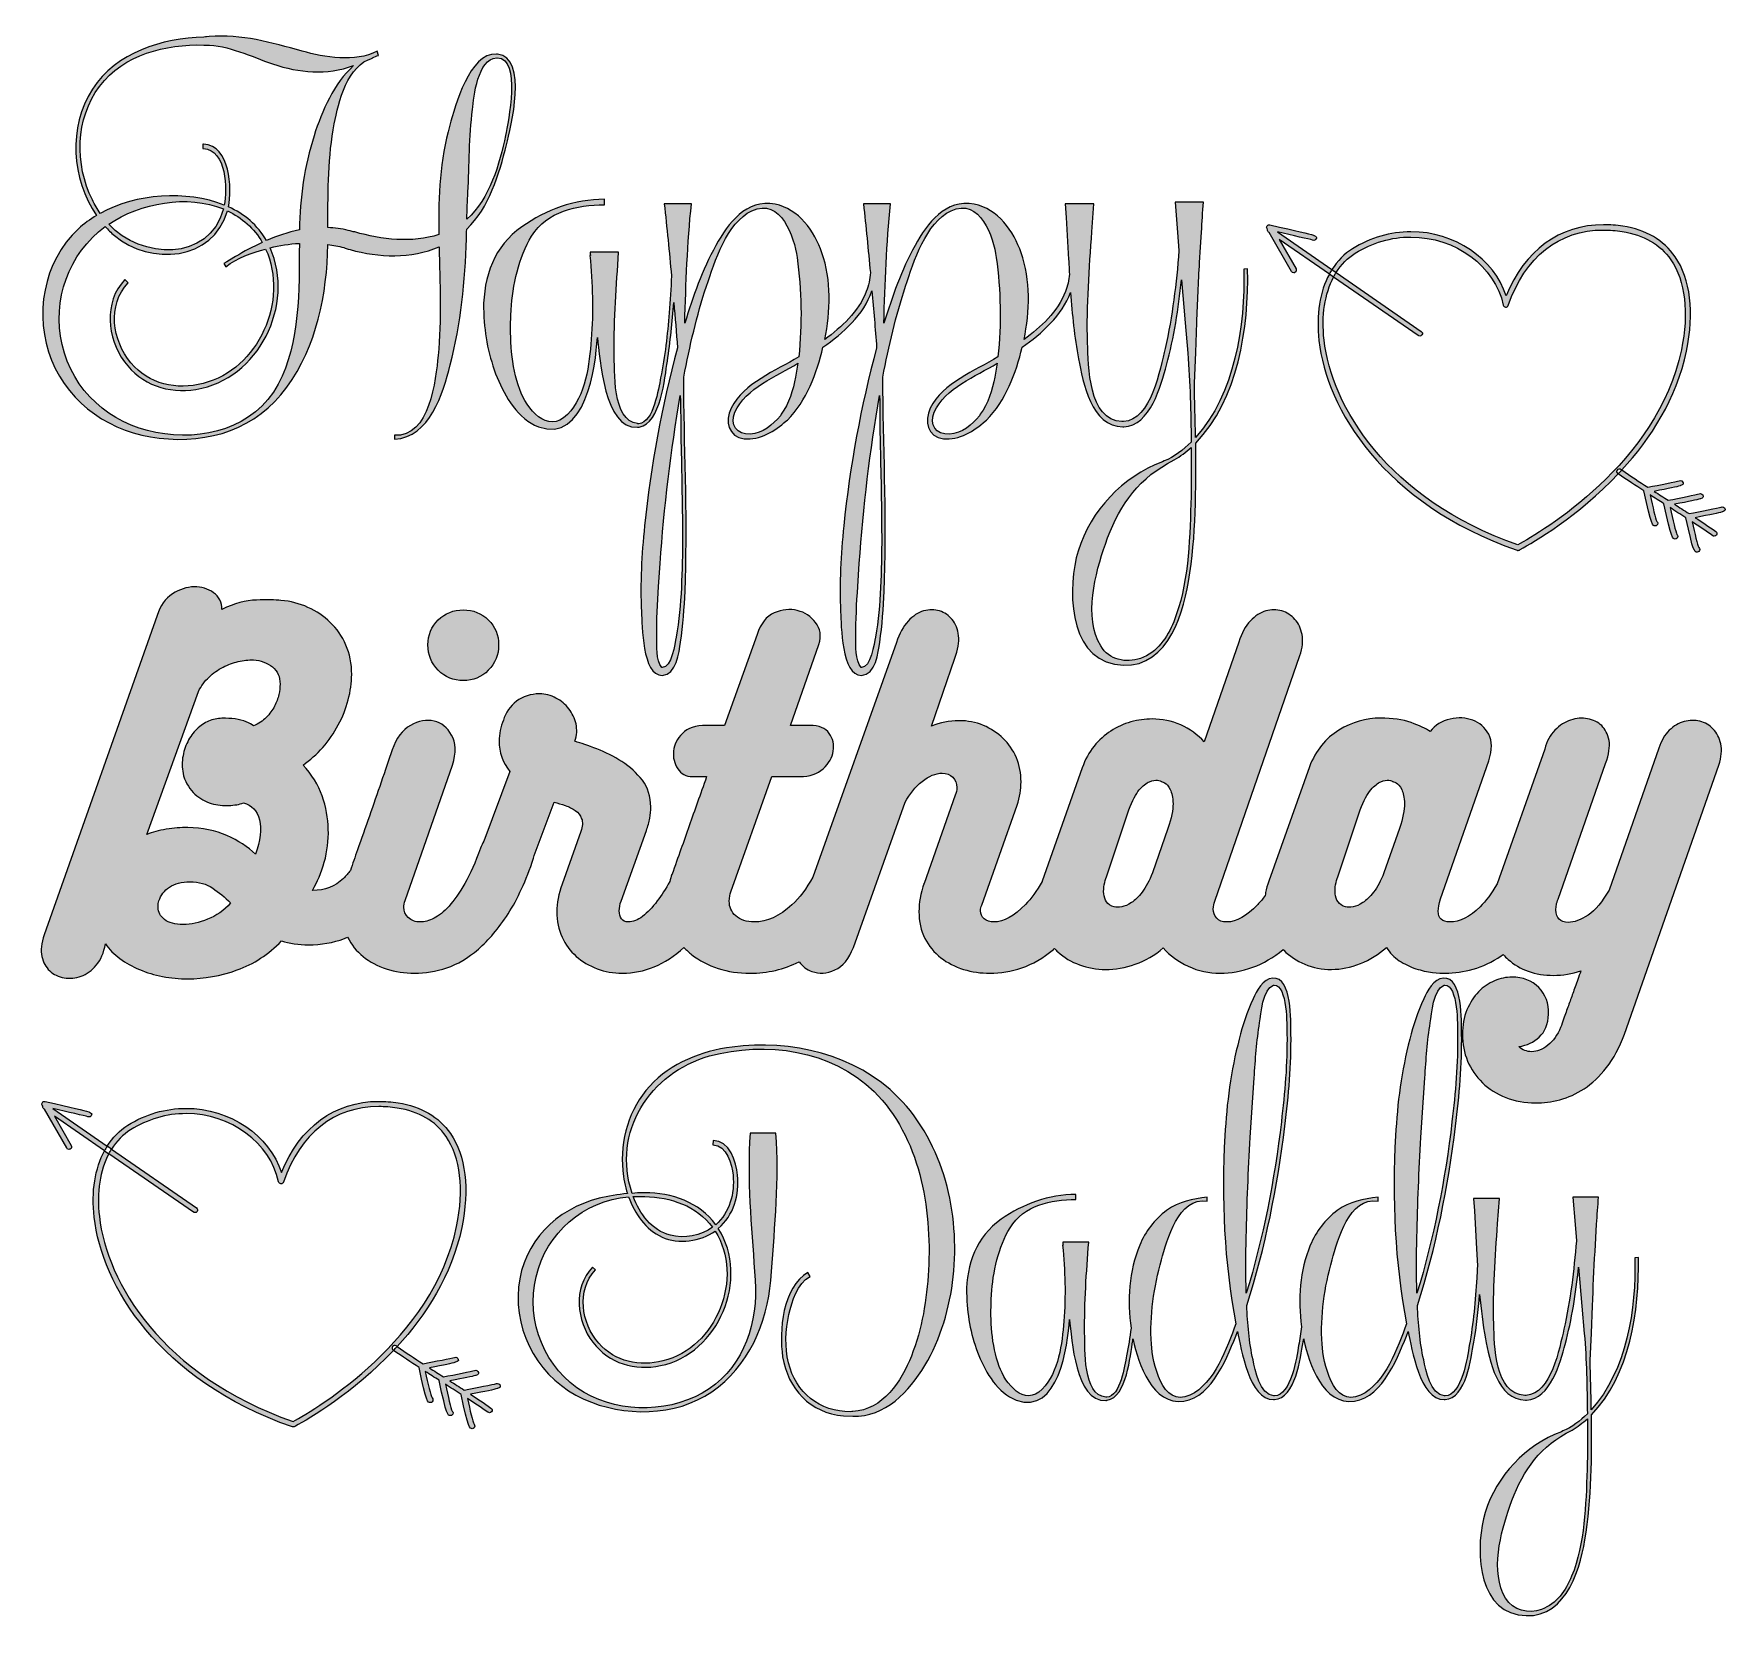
# Model space of a CAD drawing. Header units: inches. Extents: x 0.1 to 14.8, y -16 to -2.1.
import ezdxf

# ---------------------------------------------------------------- set-up
doc = ezdxf.new("R2010")
doc.units = ezdxf.units.IN
doc.header["$MEASUREMENT"] = 0
doc.layers.add('Layer 1', color=7, linetype='Continuous')

# ---------------------------------------------------------------- blocks, each defined once
blk = doc.blocks.new('block 2')
at = {"layer": 'Layer 1', "lineweight": 0}
for points, knots in [([(4.348, -3.773), (4.558, -3.624), (4.811, -3.533), (5.069, -3.533), (5.069, -3.533), (5.069, -3.581), (5.069, -3.581), (4.83, -3.581), (4.567, -3.637), (4.434, -3.854), (4.321, -4.037), (4.269, -4.286), (4.255, -4.498), (4.255, -4.498), (4.255, -4.514), (4.255, -4.514), (4.255, -4.514), (4.253, -4.53), (4.253, -4.53), (4.244, -4.749), (4.253, -4.984), (4.33, -5.192), (4.389, -5.357), (4.57, -5.59), (4.746, -5.411), (4.906, -5.249), (4.938, -4.971), (4.954, -4.756), (4.974, -4.512), (4.965, -4.268), (4.943, -4.024), (4.943, -4.024), (4.947, -4.024), (4.947, -4.024), (4.945, -4.015), (4.945, -4.006), (4.945, -3.995), (4.945, -3.995), (5.193, -3.995), (5.193, -3.995), (5.173, -4.286), (5.15, -4.578), (5.155, -4.871), (5.157, -5.021), (5.137, -5.47), (5.358, -5.488), (5.358, -5.488), (5.361, -5.491), (5.361, -5.491), (5.361, -5.491), (5.37, -5.491), (5.37, -5.491), (5.498, -5.482), (5.541, -5.181), (5.559, -5.091), (5.598, -4.903), (5.618, -4.713), (5.634, -4.523), (5.642, -4.417), (5.649, -4.309), (5.654, -4.202), (5.635, -3.992), (5.614, -3.782), (5.591, -3.572), (5.591, -3.572), (5.828, -3.572), (5.828, -3.572), (5.792, -3.918), (5.779, -4.266), (5.77, -4.614), (5.842, -4.383), (5.923, -4.15), (6.041, -3.936), (6.147, -3.741), (6.307, -3.529), (6.558, -3.576), (6.764, -3.615), (6.902, -3.814), (6.967, -3.999), (7.051, -4.239), (7.042, -4.51), (6.992, -4.756), (7.139, -4.648), (7.286, -4.514), (7.354, -4.338), (7.373, -4.286), (7.386, -4.23), (7.389, -4.173), (7.371, -3.973), (7.351, -3.772), (7.329, -3.572), (7.329, -3.572), (7.566, -3.572), (7.566, -3.572), (7.53, -3.918), (7.517, -4.266), (7.507, -4.614), (7.58, -4.383), (7.661, -4.15), (7.779, -3.936), (7.885, -3.741), (8.045, -3.529), (8.296, -3.576), (8.502, -3.615), (8.64, -3.814), (8.705, -3.999), (8.789, -4.239), (8.78, -4.51), (8.73, -4.756), (8.877, -4.648), (9.024, -4.514), (9.092, -4.338), (9.11, -4.29), (9.122, -4.238), (9.126, -4.186), (9.124, -4.143), (9.121, -4.101), (9.119, -4.058), (9.119, -4.058), (9.098, -3.692), (9.098, -3.692), (9.098, -3.692), (9.089, -3.572), (9.089, -3.572), (9.089, -3.572), (9.34, -3.572), (9.34, -3.572), (9.34, -3.572), (9.322, -3.816), (9.322, -3.816), (9.3, -4.137), (9.275, -4.46), (9.284, -4.785), (9.291, -4.984), (9.293, -5.461), (9.584, -5.473), (9.584, -5.473), (9.598, -5.473), (9.598, -5.473), (9.837, -5.463), (9.921, -5.007), (9.962, -4.835), (10.025, -4.553), (10.059, -4.266), (10.082, -3.981), (10.082, -3.981), (10.07, -3.823), (10.07, -3.823), (10.07, -3.823), (10.048, -3.558), (10.048, -3.558), (10.048, -3.558), (10.296, -3.558), (10.296, -3.558), (10.289, -3.644), (10.283, -3.732), (10.278, -3.82), (10.278, -3.82), (10.269, -3.952), (10.269, -3.952), (10.269, -3.952), (10.262, -4.083), (10.262, -4.083), (10.251, -4.259), (10.244, -4.433), (10.237, -4.609), (10.237, -4.609), (10.228, -4.871), (10.228, -4.871), (10.228, -4.871), (10.217, -5.136), (10.217, -5.136), (10.215, -5.294), (10.226, -5.452), (10.226, -5.61), (10.57, -5.235), (10.66, -4.632), (10.647, -4.144), (10.647, -4.144), (10.68, -4.141), (10.68, -4.141), (10.694, -4.65), (10.597, -5.283), (10.228, -5.66), (10.231, -6.06), (10.233, -6.469), (10.165, -6.867), (10.111, -7.199), (9.95, -7.671), (9.519, -7.59), (9.11, -7.513), (9.11, -6.905), (9.202, -6.602), (9.313, -6.245), (9.589, -5.956), (9.937, -5.823), (9.937, -5.823), (9.953, -5.816), (9.953, -5.816), (10.041, -5.782), (10.12, -5.717), (10.188, -5.651), (10.186, -5.391), (10.181, -5.134), (10.158, -4.874), (10.158, -4.874), (10.136, -4.611), (10.136, -4.611), (10.136, -4.611), (10.104, -4.236), (10.104, -4.236), (10.077, -4.487), (10.039, -4.738), (9.973, -4.98), (9.926, -5.156), (9.831, -5.511), (9.6, -5.518), (9.6, -5.518), (9.591, -5.518), (9.591, -5.518), (9.32, -5.518), (9.243, -5.129), (9.205, -4.926), (9.17, -4.734), (9.15, -4.54), (9.136, -4.346), (9.062, -4.546), (8.886, -4.703), (8.714, -4.824), (8.66, -5.045), (8.57, -5.296), (8.402, -5.459), (8.402, -5.459), (8.391, -5.468), (8.391, -5.468), (8.298, -5.554), (8.161, -5.637), (8.027, -5.622), (7.887, -5.606), (7.856, -5.468), (7.912, -5.355), (8.023, -5.136), (8.301, -5.03), (8.502, -4.908), (8.534, -4.621), (8.527, -4.327), (8.488, -4.042), (8.463, -3.863), (8.348, -3.515), (8.093, -3.633), (7.874, -3.737), (7.767, -4.078), (7.697, -4.291), (7.611, -4.548), (7.55, -4.815), (7.498, -5.084), (7.501, -5.671), (7.532, -6.259), (7.514, -6.849), (7.514, -6.849), (7.51, -6.951), (7.51, -6.951), (7.503, -7.1), (7.494, -7.249), (7.471, -7.396), (7.458, -7.484), (7.435, -7.683), (7.311, -7.687), (7.137, -7.69), (7.135, -7.244), (7.13, -7.134), (7.117, -6.883), (7.132, -6.632), (7.157, -6.383), (7.211, -5.859), (7.306, -5.337), (7.444, -4.828), (7.432, -4.663), (7.418, -4.498), (7.403, -4.333), (7.332, -4.539), (7.152, -4.701), (6.976, -4.824), (6.922, -5.045), (6.832, -5.296), (6.665, -5.459), (6.665, -5.459), (6.653, -5.468), (6.653, -5.468), (6.561, -5.554), (6.423, -5.637), (6.289, -5.622), (6.149, -5.606), (6.118, -5.468), (6.174, -5.355), (6.285, -5.136), (6.563, -5.03), (6.764, -4.908), (6.796, -4.621), (6.789, -4.327), (6.75, -4.042), (6.726, -3.863), (6.61, -3.515), (6.355, -3.633), (6.136, -3.737), (6.03, -4.078), (5.959, -4.291), (5.874, -4.548), (5.813, -4.815), (5.761, -5.084), (5.763, -5.671), (5.794, -6.259), (5.776, -6.849), (5.776, -6.849), (5.772, -6.951), (5.772, -6.951), (5.765, -7.1), (5.756, -7.249), (5.733, -7.396), (5.72, -7.484), (5.697, -7.683), (5.573, -7.687), (5.399, -7.69), (5.397, -7.244), (5.392, -7.134), (5.379, -6.883), (5.394, -6.632), (5.419, -6.383), (5.474, -5.859), (5.568, -5.337), (5.706, -4.828), (5.696, -4.696), (5.686, -4.564), (5.674, -4.432), (5.662, -4.605), (5.644, -4.777), (5.618, -4.946), (5.596, -5.086), (5.562, -5.491), (5.372, -5.52), (5.372, -5.52), (5.37, -5.52), (5.37, -5.52), (5.37, -5.52), (5.365, -5.522), (5.365, -5.522), (5.365, -5.522), (5.358, -5.522), (5.358, -5.522), (5.065, -5.536), (5.031, -4.928), (5.008, -4.738), (4.992, -4.991), (4.904, -5.669), (4.493, -5.518), (4.314, -5.452), (4.203, -5.253), (4.133, -5.088), (4.061, -4.91), (4.023, -4.72), (4.016, -4.528), (4.016, -4.528), (4.016, -4.51), (4.016, -4.51), (4.016, -4.51), (4.014, -4.492), (4.014, -4.492), (4.014, -4.205), (4.109, -3.94), (4.348, -3.773)], [0, 0, 0, 0, 1, 1, 1, 2, 2, 2, 3, 3, 3, 4, 4, 4, 5, 5, 5, 6, 6, 6, 7, 7, 7, 8, 8, 8, 9, 9, 9, 10, 10, 10, 11, 11, 11, 12, 12, 12, 13, 13, 13, 14, 14, 14, 15, 15, 15, 16, 16, 16, 17, 17, 17, 18, 18, 18, 19, 19, 19, 20, 20, 20, 21, 21, 21, 22, 22, 22, 23, 23, 23, 24, 24, 24, 25, 25, 25, 26, 26, 26, 27, 27, 27, 28, 28, 28, 29, 29, 29, 30, 30, 30, 31, 31, 31, 32, 32, 32, 33, 33, 33, 34, 34, 34, 35, 35, 35, 36, 36, 36, 37, 37, 37, 38, 38, 38, 39, 39, 39, 40, 40, 40, 41, 41, 41, 42, 42, 42, 43, 43, 43, 44, 44, 44, 45, 45, 45, 46, 46, 46, 47, 47, 47, 48, 48, 48, 49, 49, 49, 50, 50, 50, 51, 51, 51, 52, 52, 52, 53, 53, 53, 54, 54, 54, 55, 55, 55, 56, 56, 56, 57, 57, 57, 58, 58, 58, 59, 59, 59, 60, 60, 60, 61, 61, 61, 62, 62, 62, 63, 63, 63, 64, 64, 64, 65, 65, 65, 66, 66, 66, 67, 67, 67, 68, 68, 68, 69, 69, 69, 70, 70, 70, 71, 71, 71, 72, 72, 72, 73, 73, 73, 74, 74, 74, 75, 75, 75, 76, 76, 76, 77, 77, 77, 78, 78, 78, 79, 79, 79, 80, 80, 80, 81, 81, 81, 82, 82, 82, 83, 83, 83, 84, 84, 84, 85, 85, 85, 86, 86, 86, 87, 87, 87, 88, 88, 88, 89, 89, 89, 90, 90, 90, 91, 91, 91, 92, 92, 92, 93, 93, 93, 94, 94, 94, 95, 95, 95, 96, 96, 96, 97, 97, 97, 98, 98, 98, 99, 99, 99, 100, 100, 100, 101, 101, 101, 102, 102, 102, 103, 103, 103, 104, 104, 104, 105, 105, 105, 106, 106, 106, 107, 107, 107, 108, 108, 108, 109, 109, 109, 110, 110, 110, 111, 111, 111, 112, 112, 112, 113, 113, 113, 114, 114, 114, 115, 115, 115, 116, 116, 116, 117, 117, 117, 118, 118, 118, 119, 119, 119, 120, 120, 120, 121, 121, 121, 122, 122, 122, 123, 123, 123, 123]), ([(6.757, -4.964), (6.572, -5.077), (6.301, -5.181), (6.208, -5.391), (6.161, -5.5), (6.224, -5.588), (6.341, -5.581), (6.45, -5.576), (6.54, -5.5), (6.604, -5.421), (6.604, -5.421), (6.61, -5.409), (6.61, -5.409), (6.68, -5.317), (6.714, -5.197), (6.737, -5.084), (6.737, -5.084), (6.757, -4.964), (6.757, -4.964)], [0, 0, 0, 0, 1, 1, 1, 2, 2, 2, 3, 3, 3, 4, 4, 4, 5, 5, 5, 6, 6, 6, 6]), ([(8.495, -4.964), (8.31, -5.077), (8.039, -5.181), (7.946, -5.391), (7.898, -5.5), (7.962, -5.588), (8.079, -5.581), (8.188, -5.576), (8.278, -5.5), (8.341, -5.421), (8.341, -5.421), (8.348, -5.409), (8.348, -5.409), (8.418, -5.317), (8.452, -5.197), (8.475, -5.084), (8.475, -5.084), (8.495, -4.964), (8.495, -4.964)], [0, 0, 0, 0, 1, 1, 1, 2, 2, 2, 3, 3, 3, 4, 4, 4, 5, 5, 5, 6, 6, 6, 6]), ([(5.731, -5.244), (5.648, -5.728), (5.589, -6.218), (5.555, -6.711), (5.555, -6.711), (5.541, -6.912), (5.541, -6.912), (5.532, -7.059), (5.523, -7.204), (5.526, -7.351), (5.526, -7.425), (5.517, -7.554), (5.571, -7.617), (5.571, -7.617), (5.573, -7.617), (5.573, -7.617), (5.654, -7.624), (5.686, -7.403), (5.695, -7.353), (5.722, -7.21), (5.733, -7.066), (5.74, -6.921), (5.756, -6.623), (5.749, -6.327), (5.745, -6.028), (5.745, -6.028), (5.74, -5.823), (5.74, -5.823), (5.74, -5.823), (5.736, -5.619), (5.736, -5.619), (5.733, -5.493), (5.736, -5.369), (5.731, -5.244)], [0, 0, 0, 0, 1, 1, 1, 2, 2, 2, 3, 3, 3, 4, 4, 4, 5, 5, 5, 6, 6, 6, 7, 7, 7, 8, 8, 8, 9, 9, 9, 10, 10, 10, 11, 11, 11, 11]), ([(7.469, -5.244), (7.385, -5.728), (7.327, -6.218), (7.293, -6.711), (7.293, -6.711), (7.279, -6.912), (7.279, -6.912), (7.27, -7.059), (7.261, -7.204), (7.263, -7.351), (7.263, -7.425), (7.254, -7.554), (7.309, -7.617), (7.309, -7.617), (7.311, -7.617), (7.311, -7.617), (7.392, -7.624), (7.424, -7.403), (7.433, -7.353), (7.46, -7.21), (7.471, -7.066), (7.478, -6.921), (7.494, -6.623), (7.487, -6.327), (7.483, -6.028), (7.483, -6.028), (7.478, -5.823), (7.478, -5.823), (7.478, -5.823), (7.474, -5.619), (7.474, -5.619), (7.471, -5.493), (7.474, -5.369), (7.469, -5.244)], [0, 0, 0, 0, 1, 1, 1, 2, 2, 2, 3, 3, 3, 4, 4, 4, 5, 5, 5, 6, 6, 6, 7, 7, 7, 8, 8, 8, 9, 9, 9, 10, 10, 10, 11, 11, 11, 11]), ([(10.188, -5.699), (10.143, -5.739), (10.093, -5.775), (10.041, -5.807), (10.041, -5.807), (9.982, -5.839), (9.982, -5.839), (9.704, -5.992), (9.541, -6.245), (9.44, -6.541), (9.352, -6.792), (9.248, -7.181), (9.399, -7.43), (9.474, -7.552), (9.618, -7.583), (9.747, -7.538), (9.892, -7.486), (9.98, -7.357), (10.036, -7.219), (10.165, -6.899), (10.174, -6.53), (10.186, -6.189), (10.19, -6.024), (10.19, -5.861), (10.188, -5.699)], [0, 0, 0, 0, 1, 1, 1, 2, 2, 2, 3, 3, 3, 4, 4, 4, 5, 5, 5, 6, 6, 6, 7, 7, 7, 8, 8, 8, 8])]:
    blk.add_open_spline(points, degree=3, knots=knots, dxfattribs=at)
blk = doc.blocks.new('block 3')
at = {"layer": 'Layer 1', "lineweight": 0}
for points, knots in [([(7.633, -11.368), (8.031, -11.773), (8.172, -12.379), (8.113, -12.933), (8.082, -13.204), (8.003, -13.474), (7.864, -13.709), (7.731, -13.932), (7.515, -14.162), (7.235, -14.15), (7.235, -14.15), (7.155, -14.146), (7.155, -14.146), (6.865, -14.124), (6.669, -13.911), (6.624, -13.631), (6.591, -13.413), (6.622, -13.019), (6.845, -12.896), (6.845, -12.896), (6.863, -12.931), (6.863, -12.931), (6.753, -12.99), (6.704, -13.149), (6.679, -13.262), (6.647, -13.401), (6.642, -13.548), (6.675, -13.684), (6.736, -13.942), (6.949, -14.115), (7.216, -14.111), (7.216, -14.111), (7.227, -14.109), (7.227, -14.109), (7.227, -14.109), (7.235, -14.109), (7.235, -14.109), (7.498, -14.095), (7.662, -13.846), (7.747, -13.625), (7.841, -13.388), (7.882, -13.129), (7.897, -12.876), (7.925, -12.332), (7.821, -11.713), (7.421, -11.317), (7.051, -10.954), (6.475, -10.874), (5.987, -11.007), (5.466, -11.152), (5.131, -11.671), (5.311, -12.206), (5.341, -12.202), (5.372, -12.202), (5.403, -12.202), (5.403, -12.202), (5.421, -12.2), (5.421, -12.2), (5.656, -12.2), (5.897, -12.283), (6.04, -12.479), (6.162, -12.375), (6.207, -12.206), (6.191, -12.048), (6.183, -11.954), (6.138, -11.785), (6.015, -11.783), (6.015, -11.783), (6.017, -11.744), (6.017, -11.744), (6.16, -11.744), (6.22, -11.93), (6.23, -12.046), (6.248, -12.216), (6.197, -12.4), (6.062, -12.512), (6.342, -12.949), (6.064, -13.605), (5.558, -13.709), (5.335, -13.756), (5.111, -13.691), (4.968, -13.505), (4.825, -13.317), (4.794, -13.033), (4.964, -12.849), (4.964, -12.849), (4.99, -12.874), (4.99, -12.874), (4.823, -13.053), (4.868, -13.337), (5.019, -13.513), (5.162, -13.676), (5.376, -13.719), (5.58, -13.668), (6.046, -13.552), (6.291, -12.941), (6.036, -12.535), (5.907, -12.624), (5.715, -12.653), (5.572, -12.588), (5.427, -12.522), (5.333, -12.381), (5.28, -12.236), (4.886, -12.271), (4.563, -12.547), (4.473, -12.933), (4.381, -13.319), (4.547, -13.742), (4.892, -13.942), (5.217, -14.132), (5.672, -14.122), (5.983, -13.911), (6.293, -13.699), (6.408, -13.327), (6.385, -12.963), (6.385, -12.963), (6.379, -12.888), (6.379, -12.888), (6.352, -12.49), (6.312, -12.081), (6.34, -11.681), (6.34, -11.681), (6.565, -11.681), (6.565, -11.681), (6.595, -12.081), (6.555, -12.49), (6.526, -12.888), (6.526, -12.888), (6.52, -12.965), (6.52, -12.965), (6.493, -13.335), (6.322, -13.721), (6.007, -13.936), (5.687, -14.156), (5.237, -14.158), (4.89, -14.001), (4.512, -13.832), (4.279, -13.435), (4.32, -13.023), (4.361, -12.628), (4.647, -12.343), (5.023, -12.249), (5.104, -12.228), (5.186, -12.216), (5.27, -12.208), (5.249, -12.142), (5.235, -12.075), (5.229, -12.006), (5.202, -11.742), (5.284, -11.468), (5.464, -11.27), (5.65, -11.068), (5.915, -10.964), (6.183, -10.929), (6.696, -10.862), (7.263, -10.992), (7.633, -11.368)], [0, 0, 0, 0, 1, 1, 1, 2, 2, 2, 3, 3, 3, 4, 4, 4, 5, 5, 5, 6, 6, 6, 7, 7, 7, 8, 8, 8, 9, 9, 9, 10, 10, 10, 11, 11, 11, 12, 12, 12, 13, 13, 13, 14, 14, 14, 15, 15, 15, 16, 16, 16, 17, 17, 17, 18, 18, 18, 19, 19, 19, 20, 20, 20, 21, 21, 21, 22, 22, 22, 23, 23, 23, 24, 24, 24, 25, 25, 25, 26, 26, 26, 27, 27, 27, 28, 28, 28, 29, 29, 29, 30, 30, 30, 31, 31, 31, 32, 32, 32, 33, 33, 33, 34, 34, 34, 35, 35, 35, 36, 36, 36, 37, 37, 37, 38, 38, 38, 39, 39, 39, 40, 40, 40, 41, 41, 41, 42, 42, 42, 43, 43, 43, 44, 44, 44, 45, 45, 45, 46, 46, 46, 47, 47, 47, 48, 48, 48, 49, 49, 49, 50, 50, 50, 51, 51, 51, 52, 52, 52, 52]), ([(5.321, -12.234), (5.376, -12.381), (5.482, -12.53), (5.644, -12.571), (5.764, -12.604), (5.911, -12.573), (6.013, -12.502), (5.874, -12.312), (5.646, -12.24), (5.421, -12.234), (5.421, -12.234), (5.403, -12.232), (5.403, -12.232), (5.378, -12.232), (5.352, -12.232), (5.327, -12.234), (5.327, -12.234), (5.321, -12.234), (5.321, -12.234)], [0, 0, 0, 0, 1, 1, 1, 2, 2, 2, 3, 3, 3, 4, 4, 4, 5, 5, 5, 6, 6, 6, 6])]:
    blk.add_open_spline(points, degree=3, knots=knots, dxfattribs=at)
blk = doc.blocks.new('block 4')
at = {"layer": 'Layer 1', "lineweight": 0}
for points, knots in [([(13.681, -14.138), (13.683, -14.499), (13.685, -14.869), (13.624, -15.229), (13.575, -15.529), (13.43, -15.956), (13.04, -15.882), (12.67, -15.813), (12.67, -15.263), (12.754, -14.99), (12.854, -14.667), (13.103, -14.405), (13.418, -14.285), (13.418, -14.285), (13.432, -14.279), (13.432, -14.279), (13.512, -14.248), (13.583, -14.189), (13.645, -14.13), (13.643, -13.895), (13.638, -13.662), (13.618, -13.427), (13.618, -13.427), (13.598, -13.19), (13.598, -13.19), (13.598, -13.19), (13.569, -12.851), (13.569, -12.851), (13.545, -13.078), (13.51, -13.305), (13.451, -13.523), (13.408, -13.682), (13.322, -14.003), (13.114, -14.009), (13.114, -14.009), (13.105, -14.009), (13.105, -14.009), (12.86, -14.009), (12.791, -13.658), (12.756, -13.474), (12.733, -13.346), (12.717, -13.216), (12.705, -13.087), (12.695, -13.227), (12.678, -13.367), (12.654, -13.505), (12.631, -13.637), (12.589, -13.995), (12.403, -14.005), (12.403, -14.005), (12.397, -14.005), (12.397, -14.005), (12.182, -14.007), (12.113, -13.56), (12.082, -13.411), (12, -13.615), (11.865, -13.983), (11.614, -14.019), (11.341, -14.058), (11.216, -13.691), (11.171, -13.484), (11.17, -13.482), (11.17, -13.479), (11.17, -13.476), (11.168, -13.486), (11.167, -13.495), (11.165, -13.505), (11.142, -13.637), (11.099, -13.995), (10.914, -14.005), (10.914, -14.005), (10.907, -14.005), (10.907, -14.005), (10.693, -14.007), (10.624, -13.56), (10.593, -13.411), (10.511, -13.615), (10.376, -13.983), (10.125, -14.019), (9.852, -14.058), (9.727, -13.691), (9.682, -13.484), (9.681, -13.481), (9.681, -13.478), (9.68, -13.475), (9.679, -13.481), (9.679, -13.487), (9.678, -13.492), (9.657, -13.619), (9.627, -13.985), (9.455, -14.011), (9.455, -14.011), (9.453, -14.011), (9.453, -14.011), (9.453, -14.011), (9.449, -14.013), (9.449, -14.013), (9.449, -14.013), (9.443, -14.013), (9.443, -14.013), (9.177, -14.026), (9.147, -13.476), (9.126, -13.305), (9.112, -13.533), (9.032, -14.146), (8.661, -14.009), (8.499, -13.95), (8.399, -13.77), (8.336, -13.621), (8.271, -13.46), (8.236, -13.288), (8.23, -13.115), (8.23, -13.115), (8.23, -13.098), (8.23, -13.098), (8.23, -13.098), (8.228, -13.082), (8.228, -13.082), (8.228, -12.823), (8.313, -12.584), (8.53, -12.432), (8.72, -12.298), (8.949, -12.216), (9.181, -12.216), (9.181, -12.216), (9.181, -12.259), (9.181, -12.259), (8.965, -12.259), (8.728, -12.31), (8.608, -12.506), (8.505, -12.671), (8.458, -12.896), (8.446, -13.088), (8.446, -13.088), (8.446, -13.102), (8.446, -13.102), (8.446, -13.102), (8.444, -13.117), (8.444, -13.117), (8.436, -13.315), (8.444, -13.527), (8.514, -13.715), (8.567, -13.864), (8.73, -14.075), (8.889, -13.913), (9.034, -13.766), (9.063, -13.515), (9.077, -13.321), (9.096, -13.1), (9.088, -12.88), (9.067, -12.659), (9.067, -12.659), (9.071, -12.659), (9.071, -12.659), (9.069, -12.651), (9.069, -12.643), (9.069, -12.633), (9.069, -12.633), (9.294, -12.633), (9.294, -12.633), (9.275, -12.896), (9.255, -13.16), (9.259, -13.425), (9.261, -13.56), (9.243, -13.966), (9.443, -13.983), (9.443, -13.983), (9.445, -13.985), (9.445, -13.985), (9.445, -13.985), (9.453, -13.985), (9.453, -13.985), (9.57, -13.977), (9.608, -13.705), (9.625, -13.623), (9.641, -13.543), (9.654, -13.463), (9.664, -13.382), (9.63, -13.143), (9.645, -12.882), (9.739, -12.659), (9.788, -12.539), (9.87, -12.432), (9.974, -12.355), (10.086, -12.271), (10.197, -12.261), (10.329, -12.238), (10.329, -12.238), (10.329, -12.275), (10.329, -12.275), (10.076, -12.23), (9.978, -12.616), (9.929, -12.786), (9.862, -13.023), (9.825, -13.274), (9.841, -13.521), (9.852, -13.678), (9.931, -14.081), (10.178, -13.966), (10.393, -13.866), (10.501, -13.55), (10.579, -13.343), (10.477, -12.806), (10.45, -12.251), (10.483, -11.703), (10.497, -11.419), (10.536, -11.135), (10.607, -10.86), (10.638, -10.741), (10.675, -10.623), (10.728, -10.51), (10.758, -10.443), (10.814, -10.331), (10.901, -10.327), (11.071, -10.318), (11.057, -10.711), (11.059, -10.813), (11.063, -11.082), (11.038, -11.352), (11.006, -11.619), (10.94, -12.148), (10.838, -12.677), (10.673, -13.184), (10.681, -13.343), (10.693, -13.503), (10.728, -13.658), (10.746, -13.748), (10.787, -13.962), (10.91, -13.972), (10.91, -13.972), (10.914, -13.972), (10.914, -13.972), (11.061, -13.972), (11.108, -13.633), (11.126, -13.533), (11.136, -13.479), (11.144, -13.424), (11.151, -13.369), (11.119, -13.134), (11.135, -12.878), (11.228, -12.659), (11.277, -12.539), (11.359, -12.432), (11.463, -12.355), (11.575, -12.271), (11.686, -12.261), (11.819, -12.238), (11.819, -12.238), (11.819, -12.275), (11.819, -12.275), (11.565, -12.23), (11.467, -12.616), (11.418, -12.786), (11.351, -13.023), (11.314, -13.274), (11.33, -13.521), (11.341, -13.678), (11.42, -14.081), (11.667, -13.966), (11.882, -13.866), (11.99, -13.55), (12.068, -13.343), (11.966, -12.806), (11.939, -12.251), (11.972, -11.703), (11.986, -11.419), (12.025, -11.135), (12.096, -10.86), (12.127, -10.741), (12.164, -10.623), (12.217, -10.51), (12.247, -10.443), (12.303, -10.331), (12.39, -10.327), (12.56, -10.318), (12.546, -10.711), (12.548, -10.813), (12.552, -11.082), (12.527, -11.352), (12.495, -11.619), (12.429, -12.148), (12.327, -12.677), (12.162, -13.184), (12.17, -13.343), (12.182, -13.503), (12.217, -13.658), (12.235, -13.748), (12.276, -13.962), (12.399, -13.972), (12.399, -13.972), (12.403, -13.972), (12.403, -13.972), (12.55, -13.972), (12.597, -13.633), (12.615, -13.533), (12.65, -13.339), (12.668, -13.141), (12.68, -12.943), (12.68, -12.943), (12.686, -12.822), (12.686, -12.822), (12.683, -12.778), (12.681, -12.734), (12.678, -12.69), (12.678, -12.69), (12.66, -12.359), (12.66, -12.359), (12.66, -12.359), (12.652, -12.251), (12.652, -12.251), (12.652, -12.251), (12.879, -12.251), (12.879, -12.251), (12.879, -12.251), (12.862, -12.471), (12.862, -12.471), (12.842, -12.761), (12.819, -13.053), (12.828, -13.347), (12.834, -13.527), (12.836, -13.958), (13.099, -13.968), (13.099, -13.968), (13.111, -13.968), (13.111, -13.968), (13.328, -13.96), (13.404, -13.548), (13.44, -13.392), (13.498, -13.137), (13.528, -12.878), (13.549, -12.62), (13.549, -12.62), (13.538, -12.477), (13.538, -12.477), (13.538, -12.477), (13.518, -12.238), (13.518, -12.238), (13.518, -12.238), (13.743, -12.238), (13.743, -12.238), (13.736, -12.316), (13.73, -12.396), (13.726, -12.475), (13.726, -12.475), (13.718, -12.594), (13.718, -12.594), (13.718, -12.594), (13.712, -12.712), (13.712, -12.712), (13.702, -12.872), (13.696, -13.029), (13.69, -13.188), (13.69, -13.188), (13.681, -13.425), (13.681, -13.425), (13.681, -13.425), (13.671, -13.664), (13.671, -13.664), (13.669, -13.807), (13.679, -13.95), (13.679, -14.093), (13.99, -13.754), (14.071, -13.209), (14.059, -12.767), (14.059, -12.767), (14.09, -12.765), (14.09, -12.765), (14.102, -13.225), (14.014, -13.797), (13.681, -14.138)], [0, 0, 0, 0, 1, 1, 1, 2, 2, 2, 3, 3, 3, 4, 4, 4, 5, 5, 5, 6, 6, 6, 7, 7, 7, 8, 8, 8, 9, 9, 9, 10, 10, 10, 11, 11, 11, 12, 12, 12, 13, 13, 13, 14, 14, 14, 15, 15, 15, 16, 16, 16, 17, 17, 17, 18, 18, 18, 19, 19, 19, 20, 20, 20, 21, 21, 21, 22, 22, 22, 23, 23, 23, 24, 24, 24, 25, 25, 25, 26, 26, 26, 27, 27, 27, 28, 28, 28, 29, 29, 29, 30, 30, 30, 31, 31, 31, 32, 32, 32, 33, 33, 33, 34, 34, 34, 35, 35, 35, 36, 36, 36, 37, 37, 37, 38, 38, 38, 39, 39, 39, 40, 40, 40, 41, 41, 41, 42, 42, 42, 43, 43, 43, 44, 44, 44, 45, 45, 45, 46, 46, 46, 47, 47, 47, 48, 48, 48, 49, 49, 49, 50, 50, 50, 51, 51, 51, 52, 52, 52, 53, 53, 53, 54, 54, 54, 55, 55, 55, 56, 56, 56, 57, 57, 57, 58, 58, 58, 59, 59, 59, 60, 60, 60, 61, 61, 61, 62, 62, 62, 63, 63, 63, 64, 64, 64, 65, 65, 65, 66, 66, 66, 67, 67, 67, 68, 68, 68, 69, 69, 69, 70, 70, 70, 71, 71, 71, 72, 72, 72, 73, 73, 73, 74, 74, 74, 75, 75, 75, 76, 76, 76, 77, 77, 77, 78, 78, 78, 79, 79, 79, 80, 80, 80, 81, 81, 81, 82, 82, 82, 83, 83, 83, 84, 84, 84, 85, 85, 85, 86, 86, 86, 87, 87, 87, 88, 88, 88, 89, 89, 89, 90, 90, 90, 91, 91, 91, 92, 92, 92, 93, 93, 93, 94, 94, 94, 95, 95, 95, 96, 96, 96, 97, 97, 97, 98, 98, 98, 99, 99, 99, 100, 100, 100, 101, 101, 101, 102, 102, 102, 103, 103, 103, 104, 104, 104, 105, 105, 105, 106, 106, 106, 107, 107, 107, 108, 108, 108, 109, 109, 109, 110, 110, 110, 111, 111, 111, 112, 112, 112, 113, 113, 113, 114, 114, 114, 115, 115, 115, 116, 116, 116, 117, 117, 117, 118, 118, 118, 119, 119, 119, 120, 120, 120, 121, 121, 121, 122, 122, 122, 123, 123, 123, 123]), ([(10.669, -13.078), (10.818, -12.592), (10.916, -12.085), (10.975, -11.581), (11.006, -11.327), (11.028, -11.07), (11.024, -10.813), (11.024, -10.758), (11.028, -10.38), (10.912, -10.39), (10.912, -10.39), (10.907, -10.39), (10.907, -10.39), (10.814, -10.418), (10.795, -10.643), (10.785, -10.717), (10.76, -10.876), (10.748, -11.037), (10.738, -11.199), (10.738, -11.199), (10.715, -11.544), (10.715, -11.544), (10.715, -11.544), (10.703, -11.718), (10.703, -11.718), (10.687, -12.006), (10.675, -12.296), (10.669, -12.586), (10.664, -12.749), (10.664, -12.914), (10.669, -13.078)], [0, 0, 0, 0, 1, 1, 1, 2, 2, 2, 3, 3, 3, 4, 4, 4, 5, 5, 5, 6, 6, 6, 7, 7, 7, 8, 8, 8, 9, 9, 9, 10, 10, 10, 10]), ([(12.158, -13.078), (12.307, -12.592), (12.405, -12.085), (12.464, -11.581), (12.495, -11.327), (12.517, -11.07), (12.513, -10.813), (12.513, -10.758), (12.517, -10.38), (12.401, -10.39), (12.401, -10.39), (12.397, -10.39), (12.397, -10.39), (12.303, -10.418), (12.284, -10.643), (12.274, -10.717), (12.249, -10.876), (12.237, -11.037), (12.227, -11.199), (12.227, -11.199), (12.205, -11.544), (12.205, -11.544), (12.205, -11.544), (12.192, -11.718), (12.192, -11.718), (12.176, -12.006), (12.164, -12.296), (12.158, -12.586), (12.153, -12.749), (12.153, -12.914), (12.158, -13.078)], [0, 0, 0, 0, 1, 1, 1, 2, 2, 2, 3, 3, 3, 4, 4, 4, 5, 5, 5, 6, 6, 6, 7, 7, 7, 8, 8, 8, 9, 9, 9, 10, 10, 10, 10]), ([(13.645, -14.173), (13.604, -14.209), (13.559, -14.242), (13.512, -14.271), (13.512, -14.271), (13.459, -14.299), (13.459, -14.299), (13.207, -14.438), (13.06, -14.667), (12.969, -14.934), (12.889, -15.161), (12.795, -15.512), (12.932, -15.737), (12.999, -15.847), (13.13, -15.876), (13.246, -15.835), (13.377, -15.788), (13.457, -15.672), (13.508, -15.547), (13.624, -15.257), (13.632, -14.924), (13.643, -14.616), (13.647, -14.467), (13.647, -14.32), (13.645, -14.173)], [0, 0, 0, 0, 1, 1, 1, 2, 2, 2, 3, 3, 3, 4, 4, 4, 5, 5, 5, 6, 6, 6, 7, 7, 7, 8, 8, 8, 8])]:
    blk.add_open_spline(points, degree=3, knots=knots, dxfattribs=at)
blk = doc.blocks.new('block 5')
at = {"layer": 'Layer 1', "lineweight": 0}
for points, knots in [([(14.809, -8.285), (14.821, -8.337), (14.815, -8.399), (14.793, -8.469), (14.793, -8.469), (13.969, -10.816), (13.969, -10.816), (13.926, -10.934), (13.874, -11.031), (13.813, -11.109), (13.751, -11.187), (13.686, -11.248), (13.617, -11.293), (13.548, -11.338), (13.477, -11.37), (13.405, -11.389), (13.332, -11.408), (13.262, -11.417), (13.194, -11.417), (13.099, -11.417), (13.012, -11.402), (12.933, -11.37), (12.854, -11.339), (12.786, -11.296), (12.73, -11.241), (12.673, -11.185), (12.63, -11.122), (12.6, -11.051), (12.57, -10.979), (12.555, -10.902), (12.555, -10.819), (12.555, -10.739), (12.568, -10.668), (12.594, -10.605), (12.621, -10.542), (12.655, -10.49), (12.696, -10.447), (12.737, -10.404), (12.784, -10.373), (12.835, -10.351), (12.886, -10.33), (12.937, -10.319), (12.987, -10.319), (13.083, -10.319), (13.16, -10.349), (13.221, -10.41), (13.281, -10.47), (13.31, -10.547), (13.307, -10.643), (13.302, -10.73), (13.275, -10.797), (13.226, -10.842), (13.177, -10.887), (13.118, -10.915), (13.048, -10.925), (13.078, -10.955), (13.115, -10.97), (13.16, -10.97), (13.205, -10.97), (13.252, -10.951), (13.3, -10.913), (13.347, -10.876), (13.385, -10.824), (13.412, -10.759), (13.43, -10.707), (13.446, -10.662), (13.459, -10.624), (13.473, -10.586), (13.486, -10.55), (13.499, -10.515), (13.511, -10.48), (13.525, -10.443), (13.538, -10.404), (13.552, -10.365), (13.569, -10.318), (13.589, -10.263), (13.511, -10.29), (13.431, -10.304), (13.348, -10.304), (13.271, -10.304), (13.198, -10.292), (13.13, -10.268), (13.063, -10.245), (13.004, -10.21), (12.954, -10.165), (12.938, -10.151), (12.924, -10.137), (12.911, -10.121), (12.905, -10.125), (12.899, -10.129), (12.893, -10.133), (12.813, -10.187), (12.732, -10.226), (12.649, -10.25), (12.566, -10.273), (12.486, -10.285), (12.408, -10.285), (12.378, -10.285), (12.34, -10.283), (12.294, -10.278), (12.247, -10.273), (12.199, -10.262), (12.149, -10.246), (12.099, -10.23), (12.05, -10.206), (12.004, -10.176), (11.958, -10.146), (11.921, -10.107), (11.893, -10.06), (11.825, -10.12), (11.749, -10.167), (11.665, -10.201), (11.581, -10.235), (11.497, -10.252), (11.412, -10.252), (11.329, -10.252), (11.252, -10.237), (11.18, -10.206), (11.109, -10.176), (11.047, -10.136), (10.996, -10.084), (10.994, -10.082), (10.992, -10.08), (10.991, -10.078), (10.905, -10.149), (10.817, -10.2), (10.727, -10.233), (10.629, -10.268), (10.534, -10.285), (10.441, -10.285), (10.344, -10.285), (10.251, -10.265), (10.163, -10.225), (10.075, -10.185), (10.003, -10.131), (9.945, -10.064), (9.87, -10.129), (9.788, -10.176), (9.701, -10.206), (9.613, -10.237), (9.526, -10.252), (9.441, -10.252), (9.361, -10.252), (9.285, -10.238), (9.214, -10.212), (9.142, -10.186), (9.079, -10.148), (9.025, -10.099), (9.015, -10.09), (9.005, -10.079), (8.995, -10.069), (8.992, -10.071), (8.989, -10.074), (8.986, -10.077), (8.896, -10.153), (8.804, -10.207), (8.71, -10.238), (8.616, -10.27), (8.523, -10.285), (8.433, -10.285), (8.353, -10.285), (8.276, -10.274), (8.202, -10.252), (8.128, -10.229), (8.062, -10.195), (8.004, -10.15), (7.947, -10.105), (7.9, -10.048), (7.865, -9.981), (7.83, -9.913), (7.813, -9.835), (7.813, -9.748), (7.813, -9.672), (7.828, -9.59), (7.858, -9.499), (7.858, -9.499), (7.858, -9.503), (7.858, -9.503), (7.858, -9.503), (8.129, -8.732), (8.129, -8.732), (8.139, -8.712), (8.144, -8.69), (8.144, -8.665), (8.144, -8.629), (8.132, -8.6), (8.108, -8.576), (8.084, -8.552), (8.053, -8.54), (8.016, -8.54), (7.958, -8.54), (7.9, -8.564), (7.841, -8.612), (7.782, -8.66), (7.732, -8.72), (7.692, -8.792), (7.692, -8.792), (7.241, -10.06), (7.241, -10.06), (7.203, -10.16), (7.149, -10.226), (7.079, -10.257), (7.009, -10.289), (6.943, -10.293), (6.88, -10.27), (6.835, -10.254), (6.798, -10.226), (6.767, -10.185), (6.635, -10.252), (6.492, -10.285), (6.338, -10.285), (6.241, -10.285), (6.148, -10.272), (6.061, -10.244), (5.974, -10.216), (5.897, -10.176), (5.831, -10.124), (5.806, -10.104), (5.784, -10.083), (5.763, -10.06), (5.596, -10.21), (5.417, -10.285), (5.225, -10.285), (5.147, -10.285), (5.074, -10.272), (5.005, -10.246), (4.936, -10.22), (4.875, -10.184), (4.823, -10.138), (4.77, -10.092), (4.729, -10.036), (4.699, -9.97), (4.669, -9.904), (4.654, -9.83), (4.654, -9.748), (4.654, -9.675), (4.669, -9.595), (4.699, -9.507), (4.699, -9.507), (4.864, -9.048), (4.864, -9.048), (4.879, -9.003), (4.881, -8.966), (4.87, -8.937), (4.859, -8.908), (4.84, -8.885), (4.815, -8.866), (4.79, -8.847), (4.761, -8.833), (4.727, -8.822), (4.693, -8.812), (4.661, -8.802), (4.631, -8.792), (4.631, -8.792), (4.457, -9.258), (4.457, -9.258), (4.455, -9.265), (4.453, -9.273), (4.451, -9.281), (4.385, -9.477), (4.311, -9.639), (4.229, -9.766), (4.146, -9.894), (4.059, -9.997), (3.969, -10.075), (3.879, -10.153), (3.787, -10.207), (3.693, -10.238), (3.599, -10.27), (3.505, -10.285), (3.413, -10.285), (3.325, -10.285), (3.243, -10.273), (3.166, -10.248), (3.09, -10.223), (3.022, -10.186), (2.963, -10.139), (2.906, -10.093), (2.861, -10.037), (2.828, -9.971), (2.819, -9.975), (2.809, -9.979), (2.8, -9.983), (2.702, -10.019), (2.598, -10.037), (2.487, -10.037), (2.4, -10.037), (2.321, -10.026), (2.251, -10.003), (2.138, -10.121), (2.009, -10.206), (1.865, -10.257), (1.721, -10.309), (1.577, -10.334), (1.434, -10.334), (1.359, -10.334), (1.286, -10.327), (1.214, -10.314), (1.143, -10.3), (1.076, -10.28), (1.013, -10.253), (0.951, -10.227), (0.893, -10.195), (0.842, -10.158), (0.791, -10.12), (0.749, -10.077), (0.716, -10.03), (0.701, -10.107), (0.674, -10.169), (0.635, -10.216), (0.596, -10.262), (0.553, -10.294), (0.504, -10.312), (0.455, -10.329), (0.405, -10.334), (0.355, -10.325), (0.305, -10.316), (0.263, -10.296), (0.229, -10.265), (0.195, -10.233), (0.172, -10.191), (0.16, -10.139), (0.147, -10.086), (0.155, -10.023), (0.182, -9.951), (0.182, -9.951), (1.167, -7.164), (1.167, -7.164), (1.192, -7.079), (1.236, -7.016), (1.299, -6.976), (1.362, -6.936), (1.425, -6.915), (1.489, -6.914), (1.553, -6.913), (1.609, -6.93), (1.658, -6.965), (1.707, -7), (1.732, -7.049), (1.732, -7.111), (1.839, -7.059), (1.94, -7.031), (2.032, -7.029), (2.125, -7.026), (2.197, -7.027), (2.247, -7.032), (2.33, -7.04), (2.408, -7.06), (2.482, -7.093), (2.556, -7.125), (2.621, -7.169), (2.677, -7.224), (2.734, -7.279), (2.779, -7.345), (2.813, -7.422), (2.847, -7.498), (2.864, -7.584), (2.864, -7.679), (2.864, -7.752), (2.853, -7.826), (2.833, -7.901), (2.813, -7.976), (2.785, -8.049), (2.747, -8.119), (2.709, -8.189), (2.664, -8.255), (2.612, -8.315), (2.559, -8.375), (2.501, -8.426), (2.439, -8.469), (2.516, -8.552), (2.572, -8.641), (2.606, -8.738), (2.64, -8.834), (2.658, -8.932), (2.66, -9.029), (2.663, -9.127), (2.651, -9.222), (2.625, -9.315), (2.598, -9.408), (2.564, -9.491), (2.521, -9.563), (2.521, -9.563), (2.525, -9.563), (2.525, -9.563), (2.63, -9.563), (2.719, -9.528), (2.792, -9.458), (2.814, -9.437), (2.834, -9.414), (2.853, -9.389), (2.872, -9.331), (2.893, -9.272), (2.914, -9.21), (2.948, -9.112), (2.983, -9.014), (3.018, -8.915), (3.053, -8.816), (3.087, -8.717), (3.121, -8.618), (3.155, -8.518), (3.187, -8.425), (3.217, -8.337), (3.252, -8.235), (3.305, -8.163), (3.377, -8.123), (3.448, -8.083), (3.517, -8.07), (3.582, -8.085), (3.647, -8.1), (3.698, -8.141), (3.736, -8.208), (3.774, -8.274), (3.776, -8.361), (3.744, -8.469), (3.744, -8.469), (3.33, -9.65), (3.33, -9.65), (3.322, -9.672), (3.319, -9.693), (3.319, -9.71), (3.319, -9.745), (3.332, -9.775), (3.358, -9.8), (3.384, -9.825), (3.419, -9.838), (3.461, -9.838), (3.499, -9.838), (3.539, -9.827), (3.582, -9.806), (3.624, -9.785), (3.668, -9.749), (3.713, -9.699), (3.759, -9.649), (3.804, -9.583), (3.851, -9.501), (3.897, -9.42), (3.943, -9.318), (3.988, -9.195), (3.996, -9.172), (4.006, -9.152), (4.018, -9.134), (4.018, -9.134), (4.244, -8.525), (4.244, -8.525), (4.181, -8.448), (4.15, -8.359), (4.15, -8.258), (4.15, -8.231), (4.153, -8.201), (4.159, -8.168), (4.165, -8.136), (4.175, -8.105), (4.187, -8.078), (4.207, -8.01), (4.246, -7.955), (4.302, -7.912), (4.358, -7.87), (4.425, -7.848), (4.503, -7.848), (4.553, -7.848), (4.601, -7.86), (4.646, -7.884), (4.691, -7.908), (4.729, -7.939), (4.759, -7.978), (4.789, -8.017), (4.81, -8.061), (4.821, -8.11), (4.832, -8.159), (4.829, -8.209), (4.812, -8.262), (4.864, -8.277), (4.928, -8.299), (5.003, -8.328), (5.079, -8.357), (5.151, -8.394), (5.221, -8.439), (5.292, -8.484), (5.351, -8.539), (5.4, -8.602), (5.449, -8.666), (5.473, -8.743), (5.473, -8.834), (5.473, -8.866), (5.47, -8.9), (5.464, -8.933), (5.458, -8.967), (5.448, -9.003), (5.436, -9.041), (5.436, -9.041), (5.214, -9.657), (5.214, -9.657), (5.204, -9.685), (5.199, -9.713), (5.199, -9.74), (5.199, -9.768), (5.205, -9.791), (5.218, -9.81), (5.23, -9.828), (5.25, -9.838), (5.278, -9.838), (5.318, -9.838), (5.359, -9.822), (5.402, -9.789), (5.445, -9.756), (5.487, -9.712), (5.53, -9.655), (5.567, -9.606), (5.603, -9.549), (5.64, -9.484), (5.645, -9.464), (5.651, -9.445), (5.657, -9.424), (5.657, -9.424), (5.657, -9.428), (5.657, -9.428), (5.685, -9.348), (5.711, -9.273), (5.736, -9.204), (5.761, -9.135), (5.785, -9.067), (5.809, -8.999), (5.832, -8.932), (5.857, -8.863), (5.881, -8.794), (5.906, -8.725), (5.933, -8.651), (5.96, -8.57), (5.96, -8.57), (5.836, -8.57), (5.836, -8.57), (5.781, -8.57), (5.738, -8.547), (5.708, -8.501), (5.678, -8.455), (5.666, -8.403), (5.672, -8.347), (5.678, -8.29), (5.704, -8.239), (5.749, -8.193), (5.794, -8.146), (5.865, -8.123), (5.96, -8.123), (5.96, -8.123), (6.117, -8.123), (6.117, -8.123), (6.117, -8.123), (6.402, -7.329), (6.402, -7.329), (6.432, -7.234), (6.482, -7.171), (6.551, -7.141), (6.62, -7.111), (6.687, -7.104), (6.752, -7.121), (6.817, -7.137), (6.871, -7.172), (6.912, -7.226), (6.953, -7.28), (6.963, -7.343), (6.94, -7.416), (6.94, -7.416), (6.692, -8.123), (6.692, -8.123), (6.692, -8.123), (6.861, -8.123), (6.861, -8.123), (6.941, -8.123), (6.998, -8.146), (7.03, -8.193), (7.063, -8.239), (7.075, -8.29), (7.066, -8.347), (7.057, -8.403), (7.028, -8.455), (6.978, -8.501), (6.928, -8.547), (6.86, -8.57), (6.775, -8.57), (6.775, -8.57), (6.53, -8.57), (6.53, -8.57), (6.53, -8.57), (6.173, -9.574), (6.173, -9.574), (6.163, -9.596), (6.158, -9.624), (6.158, -9.657), (6.158, -9.707), (6.177, -9.75), (6.216, -9.785), (6.255, -9.82), (6.308, -9.838), (6.376, -9.838), (6.486, -9.838), (6.596, -9.788), (6.705, -9.689), (6.772, -9.629), (6.832, -9.547), (6.887, -9.446), (6.887, -9.446), (7.617, -7.401), (7.617, -7.401), (7.642, -7.321), (7.676, -7.258), (7.719, -7.213), (7.761, -7.168), (7.806, -7.138), (7.854, -7.124), (7.902, -7.111), (7.948, -7.111), (7.993, -7.124), (8.038, -7.138), (8.075, -7.163), (8.104, -7.2), (8.133, -7.236), (8.151, -7.283), (8.159, -7.341), (8.166, -7.398), (8.155, -7.464), (8.125, -7.536), (8.125, -7.536), (7.922, -8.13), (7.922, -8.13), (7.997, -8.098), (8.077, -8.082), (8.162, -8.082), (8.238, -8.082), (8.308, -8.095), (8.375, -8.123), (8.441, -8.151), (8.499, -8.188), (8.548, -8.236), (8.597, -8.283), (8.635, -8.34), (8.663, -8.405), (8.69, -8.47), (8.704, -8.54), (8.704, -8.616), (8.704, -8.681), (8.693, -8.749), (8.67, -8.819), (8.67, -8.819), (8.362, -9.691), (8.362, -9.691), (8.354, -9.706), (8.35, -9.723), (8.35, -9.74), (8.35, -9.768), (8.361, -9.791), (8.382, -9.81), (8.404, -9.828), (8.432, -9.838), (8.467, -9.838), (8.552, -9.838), (8.644, -9.787), (8.743, -9.686), (8.793, -9.634), (8.841, -9.568), (8.887, -9.485), (8.887, -9.484), (8.888, -9.482), (8.888, -9.481), (8.888, -9.481), (9.238, -8.492), (9.238, -8.492), (9.263, -8.421), (9.297, -8.359), (9.341, -8.305), (9.385, -8.251), (9.434, -8.207), (9.488, -8.172), (9.542, -8.137), (9.6, -8.11), (9.663, -8.093), (9.726, -8.075), (9.787, -8.067), (9.847, -8.067), (9.935, -8.067), (10.018, -8.084), (10.097, -8.119), (10.176, -8.154), (10.245, -8.203), (10.302, -8.266), (10.302, -8.266), (10.603, -7.397), (10.603, -7.397), (10.628, -7.317), (10.662, -7.255), (10.705, -7.211), (10.747, -7.167), (10.792, -7.138), (10.84, -7.124), (10.888, -7.111), (10.934, -7.111), (10.979, -7.124), (11.024, -7.138), (11.063, -7.163), (11.094, -7.198), (11.125, -7.233), (11.146, -7.277), (11.156, -7.331), (11.166, -7.385), (11.16, -7.446), (11.137, -7.514), (11.137, -7.514), (10.396, -9.657), (10.396, -9.657), (10.386, -9.677), (10.381, -9.7), (10.381, -9.725), (10.381, -9.755), (10.391, -9.781), (10.411, -9.804), (10.431, -9.827), (10.46, -9.838), (10.498, -9.838), (10.583, -9.838), (10.673, -9.788), (10.769, -9.687), (10.791, -9.664), (10.812, -9.637), (10.834, -9.607), (10.835, -9.599), (10.837, -9.59), (10.838, -9.582), (10.844, -9.55), (10.854, -9.516), (10.866, -9.481), (10.866, -9.481), (11.22, -8.484), (11.22, -8.484), (11.275, -8.341), (11.361, -8.235), (11.477, -8.164), (11.594, -8.094), (11.715, -8.059), (11.84, -8.059), (11.946, -8.059), (12.035, -8.072), (12.107, -8.099), (12.18, -8.125), (12.235, -8.151), (12.273, -8.176), (12.318, -8.12), (12.376, -8.085), (12.448, -8.068), (12.519, -8.052), (12.585, -8.055), (12.645, -8.078), (12.705, -8.1), (12.752, -8.141), (12.784, -8.2), (12.817, -8.259), (12.817, -8.336), (12.784, -8.431), (12.784, -8.431), (12.363, -9.635), (12.363, -9.635), (12.351, -9.68), (12.344, -9.716), (12.344, -9.744), (12.344, -9.807), (12.378, -9.838), (12.446, -9.838), (12.531, -9.838), (12.619, -9.794), (12.709, -9.706), (12.76, -9.657), (12.809, -9.59), (12.857, -9.506), (12.857, -9.506), (13.273, -8.33), (13.273, -8.33), (13.291, -8.262), (13.32, -8.207), (13.362, -8.164), (13.403, -8.122), (13.449, -8.092), (13.499, -8.076), (13.549, -8.06), (13.598, -8.056), (13.647, -8.065), (13.696, -8.073), (13.737, -8.094), (13.77, -8.125), (13.802, -8.156), (13.824, -8.199), (13.834, -8.255), (13.844, -8.31), (13.834, -8.376), (13.803, -8.454), (13.803, -8.454), (13.39, -9.639), (13.39, -9.639), (13.382, -9.656), (13.377, -9.673), (13.375, -9.689), (13.372, -9.706), (13.371, -9.72), (13.371, -9.733), (13.371, -9.805), (13.407, -9.842), (13.48, -9.842), (13.53, -9.842), (13.587, -9.82), (13.651, -9.778), (13.715, -9.735), (13.776, -9.662), (13.834, -9.56), (13.834, -9.56), (14.27, -8.322), (14.27, -8.322), (14.29, -8.257), (14.32, -8.205), (14.36, -8.166), (14.4, -8.127), (14.443, -8.102), (14.49, -8.089), (14.536, -8.077), (14.582, -8.076), (14.627, -8.087), (14.672, -8.099), (14.711, -8.121), (14.744, -8.155), (14.776, -8.189), (14.798, -8.232), (14.809, -8.285)], [0, 0, 0, 0, 1, 1, 1, 2, 2, 2, 3, 3, 3, 4, 4, 4, 5, 5, 5, 6, 6, 6, 7, 7, 7, 8, 8, 8, 9, 9, 9, 10, 10, 10, 11, 11, 11, 12, 12, 12, 13, 13, 13, 14, 14, 14, 15, 15, 15, 16, 16, 16, 17, 17, 17, 18, 18, 18, 19, 19, 19, 20, 20, 20, 21, 21, 21, 22, 22, 22, 23, 23, 23, 24, 24, 24, 25, 25, 25, 26, 26, 26, 27, 27, 27, 28, 28, 28, 29, 29, 29, 30, 30, 30, 31, 31, 31, 32, 32, 32, 33, 33, 33, 34, 34, 34, 35, 35, 35, 36, 36, 36, 37, 37, 37, 38, 38, 38, 39, 39, 39, 40, 40, 40, 41, 41, 41, 42, 42, 42, 43, 43, 43, 44, 44, 44, 45, 45, 45, 46, 46, 46, 47, 47, 47, 48, 48, 48, 49, 49, 49, 50, 50, 50, 51, 51, 51, 52, 52, 52, 53, 53, 53, 54, 54, 54, 55, 55, 55, 56, 56, 56, 57, 57, 57, 58, 58, 58, 59, 59, 59, 60, 60, 60, 61, 61, 61, 62, 62, 62, 63, 63, 63, 64, 64, 64, 65, 65, 65, 66, 66, 66, 67, 67, 67, 68, 68, 68, 69, 69, 69, 70, 70, 70, 71, 71, 71, 72, 72, 72, 73, 73, 73, 74, 74, 74, 75, 75, 75, 76, 76, 76, 77, 77, 77, 78, 78, 78, 79, 79, 79, 80, 80, 80, 81, 81, 81, 82, 82, 82, 83, 83, 83, 84, 84, 84, 85, 85, 85, 86, 86, 86, 87, 87, 87, 88, 88, 88, 89, 89, 89, 90, 90, 90, 91, 91, 91, 92, 92, 92, 93, 93, 93, 94, 94, 94, 95, 95, 95, 96, 96, 96, 97, 97, 97, 98, 98, 98, 99, 99, 99, 100, 100, 100, 101, 101, 101, 102, 102, 102, 103, 103, 103, 104, 104, 104, 105, 105, 105, 106, 106, 106, 107, 107, 107, 108, 108, 108, 109, 109, 109, 110, 110, 110, 111, 111, 111, 112, 112, 112, 113, 113, 113, 114, 114, 114, 115, 115, 115, 116, 116, 116, 117, 117, 117, 118, 118, 118, 119, 119, 119, 120, 120, 120, 121, 121, 121, 122, 122, 122, 123, 123, 123, 124, 124, 124, 125, 125, 125, 126, 126, 126, 127, 127, 127, 128, 128, 128, 129, 129, 129, 130, 130, 130, 131, 131, 131, 132, 132, 132, 133, 133, 133, 134, 134, 134, 135, 135, 135, 136, 136, 136, 137, 137, 137, 138, 138, 138, 139, 139, 139, 140, 140, 140, 141, 141, 141, 142, 142, 142, 143, 143, 143, 144, 144, 144, 145, 145, 145, 146, 146, 146, 147, 147, 147, 148, 148, 148, 149, 149, 149, 150, 150, 150, 151, 151, 151, 152, 152, 152, 153, 153, 153, 154, 154, 154, 155, 155, 155, 156, 156, 156, 157, 157, 157, 158, 158, 158, 159, 159, 159, 160, 160, 160, 161, 161, 161, 162, 162, 162, 163, 163, 163, 164, 164, 164, 165, 165, 165, 166, 166, 166, 167, 167, 167, 168, 168, 168, 169, 169, 169, 170, 170, 170, 171, 171, 171, 172, 172, 172, 173, 173, 173, 174, 174, 174, 175, 175, 175, 176, 176, 176, 177, 177, 177, 178, 178, 178, 179, 179, 179, 180, 180, 180, 181, 181, 181, 182, 182, 182, 183, 183, 183, 184, 184, 184, 185, 185, 185, 186, 186, 186, 187, 187, 187, 188, 188, 188, 189, 189, 189, 190, 190, 190, 191, 191, 191, 192, 192, 192, 193, 193, 193, 194, 194, 194, 195, 195, 195, 196, 196, 196, 197, 197, 197, 198, 198, 198, 199, 199, 199, 200, 200, 200, 201, 201, 201, 202, 202, 202, 203, 203, 203, 204, 204, 204, 205, 205, 205, 206, 206, 206, 207, 207, 207, 208, 208, 208, 209, 209, 209, 210, 210, 210, 211, 211, 211, 212, 212, 212, 213, 213, 213, 214, 214, 214, 215, 215, 215, 216, 216, 216, 217, 217, 217, 218, 218, 218, 219, 219, 219, 220, 220, 220, 221, 221, 221, 222, 222, 222, 223, 223, 223, 224, 224, 224, 225, 225, 225, 226, 226, 226, 227, 227, 227, 228, 228, 228, 229, 229, 229, 230, 230, 230, 231, 231, 231, 232, 232, 232, 233, 233, 233, 234, 234, 234, 235, 235, 235, 236, 236, 236, 237, 237, 237, 238, 238, 238, 239, 239, 239, 240, 240, 240, 241, 241, 241, 242, 242, 242, 243, 243, 243, 244, 244, 244, 245, 245, 245, 246, 246, 246, 247, 247, 247, 248, 248, 248, 249, 249, 249, 250, 250, 250, 251, 251, 251, 252, 252, 252, 253, 253, 253, 254, 254, 254, 255, 255, 255, 256, 256, 256, 257, 257, 257, 258, 258, 258, 259, 259, 259, 260, 260, 260, 261, 261, 261, 262, 262, 262, 263, 263, 263, 264, 264, 264, 265, 265, 265, 266, 266, 266, 267, 267, 267, 268, 268, 268, 269, 269, 269, 270, 270, 270, 271, 271, 271, 272, 272, 272, 273, 273, 273, 274, 274, 274, 275, 275, 275, 276, 276, 276, 276]), ([(2.239, -7.762), (2.239, -7.699), (2.217, -7.65), (2.172, -7.613), (2.126, -7.577), (2.071, -7.556), (2.006, -7.551), (1.963, -7.551), (1.92, -7.556), (1.874, -7.566), (1.829, -7.576), (1.785, -7.593), (1.741, -7.615), (1.697, -7.638), (1.656, -7.667), (1.619, -7.702), (1.581, -7.737), (1.551, -7.778), (1.528, -7.826), (1.528, -7.826), (1.077, -9.074), (1.077, -9.074), (1.125, -9.054), (1.181, -9.039), (1.246, -9.029), (1.312, -9.019), (1.374, -9.014), (1.434, -9.014), (1.562, -9.017), (1.676, -9.04), (1.775, -9.084), (1.874, -9.128), (1.957, -9.182), (2.025, -9.247), (2.067, -9.127), (2.079, -9.027), (2.059, -8.947), (2.039, -8.866), (1.992, -8.817), (1.92, -8.8), (1.884, -8.812), (1.842, -8.82), (1.792, -8.822), (1.742, -8.825), (1.691, -8.819), (1.639, -8.804), (1.588, -8.789), (1.54, -8.762), (1.496, -8.723), (1.453, -8.684), (1.419, -8.631), (1.397, -8.563), (1.384, -8.51), (1.382, -8.458), (1.389, -8.407), (1.397, -8.356), (1.411, -8.309), (1.433, -8.266), (1.454, -8.223), (1.481, -8.186), (1.513, -8.155), (1.546, -8.124), (1.58, -8.1), (1.615, -8.085), (1.653, -8.07), (1.691, -8.062), (1.732, -8.061), (1.772, -8.06), (1.81, -8.062), (1.846, -8.067), (1.883, -8.072), (1.915, -8.08), (1.944, -8.093), (1.973, -8.105), (1.994, -8.117), (2.006, -8.127), (2.051, -8.109), (2.089, -8.085), (2.119, -8.053), (2.149, -8.022), (2.173, -7.989), (2.19, -7.956), (2.208, -7.922), (2.22, -7.888), (2.228, -7.854), (2.235, -7.82), (2.239, -7.79), (2.239, -7.762)], [0, 0, 0, 0, 1, 1, 1, 2, 2, 2, 3, 3, 3, 4, 4, 4, 5, 5, 5, 6, 6, 6, 7, 7, 7, 8, 8, 8, 9, 9, 9, 10, 10, 10, 11, 11, 11, 12, 12, 12, 13, 13, 13, 14, 14, 14, 15, 15, 15, 16, 16, 16, 17, 17, 17, 18, 18, 18, 19, 19, 19, 20, 20, 20, 21, 21, 21, 22, 22, 22, 23, 23, 23, 24, 24, 24, 25, 25, 25, 26, 26, 26, 27, 27, 27, 28, 28, 28, 29, 29, 29, 29]), ([(10.03, -8.806), (10.028, -8.752), (10.02, -8.71), (10.005, -8.681), (9.99, -8.653), (9.974, -8.634), (9.956, -8.625), (9.939, -8.616), (9.929, -8.612), (9.926, -8.612), (9.924, -8.609), (9.913, -8.606), (9.894, -8.602), (9.875, -8.599), (9.852, -8.602), (9.825, -8.614), (9.797, -8.625), (9.768, -8.649), (9.736, -8.685), (9.705, -8.722), (9.674, -8.78), (9.644, -8.86), (9.644, -8.86), (9.449, -9.443), (9.449, -9.443), (9.441, -9.463), (9.435, -9.486), (9.43, -9.513), (9.425, -9.539), (9.423, -9.565), (9.426, -9.592), (9.428, -9.618), (9.437, -9.642), (9.45, -9.663), (9.464, -9.684), (9.486, -9.699), (9.516, -9.706), (9.534, -9.711), (9.556, -9.711), (9.582, -9.706), (9.608, -9.701), (9.637, -9.689), (9.667, -9.669), (9.697, -9.649), (9.728, -9.618), (9.761, -9.577), (9.793, -9.535), (9.823, -9.479), (9.851, -9.409), (9.851, -9.409), (9.986, -9.022), (9.986, -9.022), (10.016, -8.932), (10.031, -8.859), (10.03, -8.806)], [0, 0, 0, 0, 1, 1, 1, 2, 2, 2, 3, 3, 3, 4, 4, 4, 5, 5, 5, 6, 6, 6, 7, 7, 7, 8, 8, 8, 9, 9, 9, 10, 10, 10, 11, 11, 11, 12, 12, 12, 13, 13, 13, 14, 14, 14, 15, 15, 15, 16, 16, 16, 17, 17, 17, 18, 18, 18, 18]), ([(12.049, -8.806), (12.048, -8.752), (12.04, -8.71), (12.025, -8.681), (12.01, -8.653), (11.993, -8.634), (11.976, -8.625), (11.958, -8.616), (11.948, -8.612), (11.946, -8.612), (11.943, -8.609), (11.932, -8.606), (11.914, -8.602), (11.895, -8.599), (11.872, -8.602), (11.844, -8.614), (11.817, -8.625), (11.787, -8.649), (11.756, -8.685), (11.724, -8.722), (11.694, -8.78), (11.664, -8.86), (11.664, -8.86), (11.468, -9.443), (11.468, -9.443), (11.461, -9.463), (11.454, -9.486), (11.449, -9.513), (11.444, -9.539), (11.443, -9.565), (11.445, -9.592), (11.448, -9.618), (11.456, -9.642), (11.47, -9.663), (11.484, -9.684), (11.506, -9.699), (11.536, -9.706), (11.553, -9.711), (11.575, -9.711), (11.602, -9.706), (11.628, -9.701), (11.656, -9.689), (11.686, -9.669), (11.716, -9.649), (11.748, -9.618), (11.78, -9.577), (11.813, -9.535), (11.843, -9.479), (11.87, -9.409), (11.87, -9.409), (12.006, -9.022), (12.006, -9.022), (12.036, -8.932), (12.05, -8.859), (12.049, -8.806)], [0, 0, 0, 0, 1, 1, 1, 2, 2, 2, 3, 3, 3, 4, 4, 4, 5, 5, 5, 6, 6, 6, 7, 7, 7, 8, 8, 8, 9, 9, 9, 10, 10, 10, 11, 11, 11, 12, 12, 12, 13, 13, 13, 14, 14, 14, 15, 15, 15, 16, 16, 16, 17, 17, 17, 18, 18, 18, 18]), ([(1.807, -9.672), (1.757, -9.622), (1.705, -9.579), (1.651, -9.543), (1.597, -9.506), (1.531, -9.488), (1.453, -9.488), (1.38, -9.488), (1.321, -9.503), (1.275, -9.533), (1.228, -9.563), (1.198, -9.603), (1.182, -9.654), (1.177, -9.666), (1.175, -9.685), (1.175, -9.71), (1.175, -9.753), (1.194, -9.788), (1.231, -9.817), (1.269, -9.846), (1.323, -9.86), (1.393, -9.86), (1.461, -9.86), (1.532, -9.845), (1.607, -9.815), (1.683, -9.785), (1.749, -9.738), (1.807, -9.672)], [0, 0, 0, 0, 1, 1, 1, 2, 2, 2, 3, 3, 3, 4, 4, 4, 5, 5, 5, 6, 6, 6, 7, 7, 7, 8, 8, 8, 9, 9, 9, 9])]:
    blk.add_open_spline(points, degree=3, knots=knots, dxfattribs=at)
blk = doc.blocks.new('block 6')
at = {"layer": 'Layer 1', "lineweight": 0}
for points, knots in [([(0.246, -4.937), (0.09, -4.55), (0.17, -4.078), (0.479, -3.791), (0.527, -3.746), (0.581, -3.707), (0.637, -3.674), (0.42, -3.355), (0.389, -2.903), (0.601, -2.573), (0.811, -2.25), (1.207, -2.128), (1.575, -2.119), (1.575, -2.119), (1.587, -2.116), (1.587, -2.116), (1.587, -2.116), (1.598, -2.116), (1.598, -2.116), (1.598, -2.116), (1.62, -2.114), (1.62, -2.114), (1.907, -2.089), (2.158, -2.166), (2.432, -2.241), (2.622, -2.293), (2.897, -2.342), (3.085, -2.241), (3.085, -2.241), (3.098, -2.277), (3.098, -2.277), (3.08, -2.281), (3.062, -2.29), (3.046, -2.3), (3.046, -2.3), (3.046, -2.302), (3.046, -2.302), (2.83, -2.356), (2.746, -2.688), (2.712, -2.874), (2.656, -3.158), (2.658, -3.454), (2.656, -3.746), (2.656, -3.746), (2.656, -3.78), (2.656, -3.78), (2.714, -3.782), (2.775, -3.789), (2.834, -3.805), (2.834, -3.805), (2.85, -3.807), (2.85, -3.807), (2.85, -3.807), (2.877, -3.816), (2.877, -3.816), (2.877, -3.816), (2.891, -3.818), (2.891, -3.818), (3.128, -3.884), (3.388, -3.918), (3.625, -3.841), (3.625, -3.841), (3.625, -3.818), (3.625, -3.818), (3.618, -3.504), (3.636, -3.19), (3.72, -2.887), (3.767, -2.722), (3.892, -2.252), (4.127, -2.266), (4.127, -2.266), (4.136, -2.266), (4.136, -2.266), (4.407, -2.295), (4.251, -2.91), (4.215, -3.057), (4.149, -3.312), (4.066, -3.608), (3.867, -3.793), (3.867, -3.793), (3.865, -3.818), (3.865, -3.818), (3.865, -3.818), (3.865, -3.877), (3.865, -3.877), (3.853, -4.245), (3.817, -4.618), (3.724, -4.978), (3.659, -5.228), (3.548, -5.608), (3.236, -5.626), (3.236, -5.626), (3.236, -5.592), (3.236, -5.592), (3.544, -5.615), (3.598, -5.104), (3.618, -4.896), (3.648, -4.582), (3.634, -4.263), (3.627, -3.947), (3.381, -4.053), (3.103, -4.042), (2.85, -3.972), (2.85, -3.972), (2.834, -3.967), (2.834, -3.967), (2.834, -3.967), (2.807, -3.958), (2.807, -3.958), (2.807, -3.958), (2.796, -3.954), (2.796, -3.954), (2.748, -3.943), (2.701, -3.933), (2.656, -3.927), (2.649, -4.358), (2.558, -4.817), (2.298, -5.172), (2.034, -5.538), (1.62, -5.667), (1.184, -5.617), (0.773, -5.57), (0.402, -5.328), (0.246, -4.937)], [0, 0, 0, 0, 1, 1, 1, 2, 2, 2, 3, 3, 3, 4, 4, 4, 5, 5, 5, 6, 6, 6, 7, 7, 7, 8, 8, 8, 9, 9, 9, 10, 10, 10, 11, 11, 11, 12, 12, 12, 13, 13, 13, 14, 14, 14, 15, 15, 15, 16, 16, 16, 17, 17, 17, 18, 18, 18, 19, 19, 19, 20, 20, 20, 21, 21, 21, 22, 22, 22, 23, 23, 23, 24, 24, 24, 25, 25, 25, 26, 26, 26, 27, 27, 27, 28, 28, 28, 29, 29, 29, 30, 30, 30, 31, 31, 31, 32, 32, 32, 33, 33, 33, 34, 34, 34, 35, 35, 35, 36, 36, 36, 37, 37, 37, 38, 38, 38, 39, 39, 39, 40, 40, 40, 41, 41, 41, 41]), ([(0.669, -3.656), (0.983, -3.481), (1.419, -3.454), (1.752, -3.583), (1.779, -3.45), (1.772, -3.1), (1.571, -3.091), (1.571, -3.091), (1.564, -3.091), (1.564, -3.091), (1.564, -3.091), (1.566, -3.052), (1.566, -3.052), (1.566, -3.052), (1.571, -3.052), (1.571, -3.052), (1.804, -3.063), (1.822, -3.439), (1.788, -3.599), (1.928, -3.66), (2.043, -3.759), (2.12, -3.893), (2.213, -3.854), (2.307, -3.82), (2.407, -3.8), (2.411, -3.522), (2.452, -3.244), (2.536, -2.978), (2.606, -2.761), (2.707, -2.523), (2.881, -2.367), (2.64, -2.451), (2.411, -2.431), (2.174, -2.352), (1.989, -2.288), (1.785, -2.187), (1.587, -2.187), (1.587, -2.187), (1.575, -2.187), (1.575, -2.187), (1.239, -2.18), (0.877, -2.266), (0.664, -2.548), (0.452, -2.831), (0.448, -3.228), (0.601, -3.538), (0.622, -3.579), (0.644, -3.617), (0.669, -3.656)], [0, 0, 0, 0, 1, 1, 1, 2, 2, 2, 3, 3, 3, 4, 4, 4, 5, 5, 5, 6, 6, 6, 7, 7, 7, 8, 8, 8, 9, 9, 9, 10, 10, 10, 11, 11, 11, 12, 12, 12, 13, 13, 13, 14, 14, 14, 15, 15, 15, 16, 16, 16, 16]), ([(3.869, -3.705), (4.068, -3.529), (4.154, -3.224), (4.206, -2.975), (4.228, -2.865), (4.346, -2.297), (4.134, -2.3), (4.134, -2.3), (4.129, -2.3), (4.129, -2.3), (3.964, -2.304), (3.928, -2.639), (3.917, -2.749), (3.889, -2.989), (3.889, -3.233), (3.878, -3.472), (3.874, -3.549), (3.871, -3.626), (3.869, -3.703), (3.869, -3.703), (3.869, -3.705), (3.869, -3.705)], [0, 0, 0, 0, 1, 1, 1, 2, 2, 2, 3, 3, 3, 4, 4, 4, 5, 5, 5, 6, 6, 6, 7, 7, 7, 7]), ([(0.744, -3.75), (1.024, -4.056), (1.62, -4.085), (1.745, -3.617), (1.431, -3.488), (1.019, -3.565), (0.744, -3.75)], [0, 0, 0, 0, 1, 1, 1, 2, 2, 2, 2]), ([(0.337, -4.801), (0.429, -5.204), (0.755, -5.491), (1.155, -5.567), (1.564, -5.647), (2.014, -5.534), (2.222, -5.147), (2.416, -4.781), (2.405, -4.322), (2.407, -3.92), (2.407, -3.92), (2.407, -3.918), (2.407, -3.918), (2.319, -3.922), (2.235, -3.936), (2.152, -3.956), (2.373, -4.453), (2.052, -5.104), (1.505, -5.192), (1.263, -5.231), (1.028, -5.152), (0.881, -4.95), (0.728, -4.743), (0.698, -4.433), (0.884, -4.234), (0.884, -4.234), (0.913, -4.261), (0.913, -4.261), (0.73, -4.458), (0.775, -4.765), (0.938, -4.96), (1.094, -5.147), (1.336, -5.199), (1.568, -5.14), (2.052, -5.016), (2.317, -4.417), (2.113, -3.967), (1.996, -3.999), (1.862, -4.044), (1.767, -4.121), (1.767, -4.121), (1.747, -4.094), (1.747, -4.094), (1.747, -4.094), (1.774, -4.078), (1.774, -4.078), (1.774, -4.078), (1.799, -4.065), (1.799, -4.065), (1.799, -4.065), (1.849, -4.033), (1.849, -4.033), (1.926, -3.988), (2.002, -3.947), (2.084, -3.909), (2.014, -3.789), (1.905, -3.692), (1.779, -3.633), (1.657, -4.074), (1.105, -4.112), (0.793, -3.848), (0.764, -3.825), (0.739, -3.798), (0.714, -3.771), (0.391, -4.006), (0.249, -4.415), (0.337, -4.801)], [0, 0, 0, 0, 1, 1, 1, 2, 2, 2, 3, 3, 3, 4, 4, 4, 5, 5, 5, 6, 6, 6, 7, 7, 7, 8, 8, 8, 9, 9, 9, 10, 10, 10, 11, 11, 11, 12, 12, 12, 13, 13, 13, 14, 14, 14, 15, 15, 15, 16, 16, 16, 17, 17, 17, 18, 18, 18, 19, 19, 19, 20, 20, 20, 21, 21, 21, 22, 22, 22, 22])]:
    blk.add_open_spline(points, degree=3, knots=knots, dxfattribs=at)

msp = doc.modelspace()

# ---------------------------------------------------------------- hatches: boundary and pattern name
at = {"layer": 'Layer 1', "true_color": 0x010101}
h = msp.add_hatch(color=18, dxfattribs=at)
h.dxf.hatch_style = 2
edge = h.paths.add_edge_path()
edge.add_spline(control_points=[(13.913, -5.927), (13.914, -5.927), (13.914, -5.928), (13.915, -5.928), (13.564, -6.299), (13.176, -6.525), (13.059, -6.589), (13.059, -6.589), (13.053, -6.593), (13.053, -6.593), (13.049, -6.595), (13.045, -6.596), (13.04, -6.596), (13.037, -6.596), (13.035, -6.596), (13.032, -6.595), (11.862, -6.187), (11.369, -5.355), (11.303, -4.766), (11.278, -4.541), (11.311, -4.339), (11.394, -4.185), (11.394, -4.185), (11.431, -4.212), (11.431, -4.212), (11.355, -4.357), (11.324, -4.547), (11.348, -4.761), (11.413, -5.335), (11.894, -6.147), (13.038, -6.548), (13.243, -6.437), (14.259, -5.838), (14.465, -4.847), (14.533, -4.523), (14.5, -4.244), (14.373, -4.061), (14.28, -3.926), (14.137, -3.843), (13.949, -3.814), (13.893, -3.805), (13.838, -3.801), (13.786, -3.801), (13.397, -3.801), (13.102, -4.034), (12.955, -4.459), (12.952, -4.468), (12.942, -4.475), (12.932, -4.474), (12.922, -4.473), (12.913, -4.466), (12.911, -4.456), (12.84, -4.117), (12.494, -3.862), (12.105, -3.862), (11.936, -3.862), (11.768, -3.911), (11.62, -4.003), (11.554, -4.045), (11.498, -4.102), (11.454, -4.172), (11.454, -4.172), (11.417, -4.146), (11.417, -4.146), (11.464, -4.071), (11.524, -4.009), (11.596, -3.964), (11.752, -3.867), (11.927, -3.816), (12.105, -3.816), (12.488, -3.816), (12.832, -4.052), (12.937, -4.376), (13.097, -3.98), (13.403, -3.755), (13.786, -3.755), (13.841, -3.755), (13.898, -3.759), (13.956, -3.768), (14.157, -3.8), (14.311, -3.889), (14.411, -4.035), (14.545, -4.228), (14.58, -4.52), (14.51, -4.857), (14.423, -5.273), (14.197, -5.621), (13.947, -5.894), (13.944, -5.893), (13.941, -5.891), (13.939, -5.889), (13.929, -5.882), (13.914, -5.884), (13.907, -5.895), (13.9, -5.905), (13.903, -5.92), (13.913, -5.927)], knot_values=[0, 0, 0, 0, 1, 1, 1, 2, 2, 2, 3, 3, 3, 4, 4, 4, 5, 5, 5, 6, 6, 6, 7, 7, 7, 8, 8, 8, 9, 9, 9, 10, 10, 10, 11, 11, 11, 12, 12, 12, 13, 13, 13, 14, 14, 14, 15, 15, 15, 16, 16, 16, 17, 17, 17, 18, 18, 18, 19, 19, 19, 20, 20, 20, 21, 21, 21, 22, 22, 22, 23, 23, 23, 24, 24, 24, 25, 25, 25, 26, 26, 26, 27, 27, 27, 28, 28, 28, 29, 29, 29, 30, 30, 30, 31, 31, 31, 32, 32, 32, 32], degree=3, periodic=1)
edge = h.paths.add_edge_path()
edge.add_spline(control_points=[(3.838, -7.115), (3.752, -7.115), (3.68, -7.145), (3.619, -7.203), (3.559, -7.262), (3.529, -7.334), (3.529, -7.42), (3.529, -7.507), (3.559, -7.581), (3.619, -7.642), (3.68, -7.702), (3.752, -7.732), (3.838, -7.732), (3.923, -7.732), (3.996, -7.702), (4.056, -7.642), (4.116, -7.581), (4.146, -7.507), (4.146, -7.42), (4.146, -7.334), (4.116, -7.262), (4.056, -7.203), (3.996, -7.145), (3.923, -7.115), (3.838, -7.115)], knot_values=[0, 0, 0, 0, 1, 1, 1, 2, 2, 2, 3, 3, 3, 4, 4, 4, 5, 5, 5, 6, 6, 6, 7, 7, 7, 8, 8, 8, 8], degree=3, periodic=1)
edge = h.paths.add_edge_path()
edge.add_spline(control_points=[(12.17, -4.722), (12.174, -4.725), (12.178, -4.726), (12.183, -4.726), (12.19, -4.726), (12.197, -4.723), (12.202, -4.716), (12.209, -4.706), (12.206, -4.692), (12.196, -4.685), (12.196, -4.685), (11.454, -4.172), (11.454, -4.172), (11.446, -4.185), (11.439, -4.198), (11.431, -4.212), (11.431, -4.212), (12.17, -4.722), (12.17, -4.722)], knot_values=[0, 0, 0, 0, 1, 1, 1, 2, 2, 2, 3, 3, 3, 4, 4, 4, 5, 5, 5, 6, 6, 6, 6], degree=3, periodic=1)
edge = h.paths.add_edge_path()
edge.add_spline(control_points=[(14.846, -6.236), (14.845, -6.221), (14.825, -6.211), (14.812, -6.218), (14.787, -6.224), (14.633, -6.255), (14.532, -6.275), (14.489, -6.247), (14.447, -6.22), (14.406, -6.194), (14.537, -6.169), (14.6, -6.156), (14.63, -6.147), (14.631, -6.147), (14.631, -6.147), (14.632, -6.147), (14.632, -6.147), (14.632, -6.146), (14.632, -6.146), (14.657, -6.138), (14.657, -6.132), (14.656, -6.122), (14.654, -6.106), (14.635, -6.097), (14.622, -6.103), (14.597, -6.11), (14.452, -6.139), (14.35, -6.159), (14.31, -6.133), (14.269, -6.107), (14.228, -6.081), (14.361, -6.055), (14.424, -6.042), (14.454, -6.032), (14.455, -6.032), (14.456, -6.032), (14.457, -6.032), (14.457, -6.032), (14.457, -6.031), (14.457, -6.031), (14.482, -6.023), (14.481, -6.018), (14.48, -6.008), (14.479, -5.992), (14.46, -5.983), (14.447, -5.989), (14.422, -5.996), (14.274, -6.025), (14.172, -6.045), (14.1, -5.998), (14.025, -5.949), (13.947, -5.894), (13.936, -5.906), (13.926, -5.917), (13.915, -5.928), (13.993, -5.982), (14.067, -6.031), (14.138, -6.077), (14.203, -6.383), (14.215, -6.383), (14.236, -6.383), (14.249, -6.383), (14.259, -6.373), (14.259, -6.36), (14.259, -6.353), (14.256, -6.347), (14.251, -6.343), (14.241, -6.322), (14.215, -6.218), (14.192, -6.112), (14.233, -6.138), (14.273, -6.164), (14.313, -6.189), (14.313, -6.189), (14.313, -6.189), (14.313, -6.189), (14.378, -6.497), (14.39, -6.497), (14.411, -6.497), (14.424, -6.497), (14.434, -6.487), (14.434, -6.474), (14.434, -6.467), (14.431, -6.461), (14.427, -6.457), (14.416, -6.436), (14.39, -6.33), (14.367, -6.223), (14.412, -6.252), (14.458, -6.282), (14.505, -6.312), (14.568, -6.611), (14.581, -6.611), (14.602, -6.611), (14.614, -6.611), (14.625, -6.601), (14.625, -6.589), (14.625, -6.582), (14.622, -6.576), (14.617, -6.571), (14.607, -6.551), (14.582, -6.451), (14.559, -6.347), (14.617, -6.385), (14.677, -6.425), (14.739, -6.468), (14.743, -6.471), (14.748, -6.472), (14.752, -6.472), (14.76, -6.472), (14.767, -6.469), (14.771, -6.462), (14.778, -6.452), (14.776, -6.438), (14.765, -6.431), (14.703, -6.388), (14.644, -6.348), (14.587, -6.311), (14.724, -6.284), (14.789, -6.27), (14.82, -6.261), (14.821, -6.261), (14.822, -6.261), (14.823, -6.261), (14.823, -6.261), (14.823, -6.26), (14.823, -6.26), (14.847, -6.252), (14.847, -6.246), (14.846, -6.236)], knot_values=[0, 0, 0, 0, 1, 1, 1, 2, 2, 2, 3, 3, 3, 4, 4, 4, 5, 5, 5, 6, 6, 6, 7, 7, 7, 8, 8, 8, 9, 9, 9, 10, 10, 10, 11, 11, 11, 12, 12, 12, 13, 13, 13, 14, 14, 14, 15, 15, 15, 16, 16, 16, 17, 17, 17, 18, 18, 18, 19, 19, 19, 20, 20, 20, 21, 21, 21, 22, 22, 22, 23, 23, 23, 24, 24, 24, 25, 25, 25, 26, 26, 26, 27, 27, 27, 28, 28, 28, 29, 29, 29, 30, 30, 30, 31, 31, 31, 32, 32, 32, 33, 33, 33, 34, 34, 34, 35, 35, 35, 36, 36, 36, 37, 37, 37, 38, 38, 38, 39, 39, 39, 40, 40, 40, 41, 41, 41, 42, 42, 42, 43, 43, 43, 43], degree=3, periodic=1)
edge = h.paths.add_edge_path()
edge.add_spline(control_points=[(4.348, -3.773), (4.558, -3.624), (4.811, -3.533), (5.069, -3.533), (5.069, -3.533), (5.069, -3.581), (5.069, -3.581), (4.83, -3.581), (4.567, -3.637), (4.434, -3.854), (4.321, -4.037), (4.269, -4.286), (4.255, -4.498), (4.255, -4.498), (4.255, -4.514), (4.255, -4.514), (4.255, -4.514), (4.253, -4.53), (4.253, -4.53), (4.244, -4.749), (4.253, -4.984), (4.33, -5.192), (4.389, -5.357), (4.57, -5.59), (4.746, -5.411), (4.906, -5.249), (4.938, -4.971), (4.954, -4.756), (4.974, -4.512), (4.965, -4.268), (4.943, -4.024), (4.943, -4.024), (4.947, -4.024), (4.947, -4.024), (4.945, -4.015), (4.945, -4.006), (4.945, -3.995), (4.945, -3.995), (5.193, -3.995), (5.193, -3.995), (5.173, -4.286), (5.15, -4.578), (5.155, -4.871), (5.157, -5.021), (5.137, -5.47), (5.358, -5.488), (5.358, -5.488), (5.361, -5.491), (5.361, -5.491), (5.361, -5.491), (5.37, -5.491), (5.37, -5.491), (5.498, -5.482), (5.541, -5.181), (5.559, -5.091), (5.598, -4.903), (5.618, -4.713), (5.634, -4.523), (5.642, -4.417), (5.649, -4.309), (5.654, -4.202), (5.635, -3.992), (5.614, -3.782), (5.591, -3.572), (5.591, -3.572), (5.828, -3.572), (5.828, -3.572), (5.792, -3.918), (5.779, -4.266), (5.77, -4.614), (5.842, -4.383), (5.923, -4.15), (6.041, -3.936), (6.147, -3.741), (6.307, -3.529), (6.558, -3.576), (6.764, -3.615), (6.902, -3.814), (6.967, -3.999), (7.051, -4.239), (7.042, -4.51), (6.992, -4.756), (7.139, -4.648), (7.286, -4.514), (7.354, -4.338), (7.373, -4.286), (7.386, -4.23), (7.389, -4.173), (7.371, -3.973), (7.351, -3.772), (7.329, -3.572), (7.329, -3.572), (7.566, -3.572), (7.566, -3.572), (7.53, -3.918), (7.517, -4.266), (7.507, -4.614), (7.58, -4.383), (7.661, -4.15), (7.779, -3.936), (7.885, -3.741), (8.045, -3.529), (8.296, -3.576), (8.502, -3.615), (8.64, -3.814), (8.705, -3.999), (8.789, -4.239), (8.78, -4.51), (8.73, -4.756), (8.877, -4.648), (9.024, -4.514), (9.092, -4.338), (9.11, -4.29), (9.122, -4.238), (9.126, -4.186), (9.124, -4.143), (9.121, -4.101), (9.119, -4.058), (9.119, -4.058), (9.098, -3.692), (9.098, -3.692), (9.098, -3.692), (9.089, -3.572), (9.089, -3.572), (9.089, -3.572), (9.34, -3.572), (9.34, -3.572), (9.34, -3.572), (9.322, -3.816), (9.322, -3.816), (9.3, -4.137), (9.275, -4.46), (9.284, -4.785), (9.291, -4.984), (9.293, -5.461), (9.584, -5.473), (9.584, -5.473), (9.598, -5.473), (9.598, -5.473), (9.837, -5.463), (9.921, -5.007), (9.962, -4.835), (10.025, -4.553), (10.059, -4.266), (10.082, -3.981), (10.082, -3.981), (10.07, -3.823), (10.07, -3.823), (10.07, -3.823), (10.048, -3.558), (10.048, -3.558), (10.048, -3.558), (10.296, -3.558), (10.296, -3.558), (10.289, -3.644), (10.283, -3.732), (10.278, -3.82), (10.278, -3.82), (10.269, -3.952), (10.269, -3.952), (10.269, -3.952), (10.262, -4.083), (10.262, -4.083), (10.251, -4.259), (10.244, -4.433), (10.237, -4.609), (10.237, -4.609), (10.228, -4.871), (10.228, -4.871), (10.228, -4.871), (10.217, -5.136), (10.217, -5.136), (10.215, -5.294), (10.226, -5.452), (10.226, -5.61), (10.57, -5.235), (10.66, -4.632), (10.647, -4.144), (10.647, -4.144), (10.68, -4.141), (10.68, -4.141), (10.694, -4.65), (10.597, -5.283), (10.228, -5.66), (10.231, -6.06), (10.233, -6.469), (10.165, -6.867), (10.111, -7.199), (9.95, -7.671), (9.519, -7.59), (9.11, -7.513), (9.11, -6.905), (9.202, -6.602), (9.313, -6.245), (9.589, -5.956), (9.937, -5.823), (9.937, -5.823), (9.953, -5.816), (9.953, -5.816), (10.041, -5.782), (10.12, -5.717), (10.188, -5.651), (10.186, -5.391), (10.181, -5.134), (10.158, -4.874), (10.158, -4.874), (10.136, -4.611), (10.136, -4.611), (10.136, -4.611), (10.104, -4.236), (10.104, -4.236), (10.077, -4.487), (10.039, -4.738), (9.973, -4.98), (9.926, -5.156), (9.831, -5.511), (9.6, -5.518), (9.6, -5.518), (9.591, -5.518), (9.591, -5.518), (9.32, -5.518), (9.243, -5.129), (9.205, -4.926), (9.17, -4.734), (9.15, -4.54), (9.136, -4.346), (9.062, -4.546), (8.886, -4.703), (8.714, -4.824), (8.66, -5.045), (8.57, -5.296), (8.402, -5.459), (8.402, -5.459), (8.391, -5.468), (8.391, -5.468), (8.298, -5.554), (8.161, -5.637), (8.027, -5.622), (7.887, -5.606), (7.856, -5.468), (7.912, -5.355), (8.023, -5.136), (8.301, -5.03), (8.502, -4.908), (8.534, -4.621), (8.527, -4.327), (8.488, -4.042), (8.463, -3.863), (8.348, -3.515), (8.093, -3.633), (7.874, -3.737), (7.767, -4.078), (7.697, -4.291), (7.611, -4.548), (7.55, -4.815), (7.498, -5.084), (7.501, -5.671), (7.532, -6.259), (7.514, -6.849), (7.514, -6.849), (7.51, -6.951), (7.51, -6.951), (7.503, -7.1), (7.494, -7.249), (7.471, -7.396), (7.458, -7.484), (7.435, -7.683), (7.311, -7.687), (7.137, -7.69), (7.135, -7.244), (7.13, -7.134), (7.117, -6.883), (7.132, -6.632), (7.157, -6.383), (7.211, -5.859), (7.306, -5.337), (7.444, -4.828), (7.432, -4.663), (7.418, -4.498), (7.403, -4.333), (7.332, -4.539), (7.152, -4.701), (6.976, -4.824), (6.922, -5.045), (6.832, -5.296), (6.665, -5.459), (6.665, -5.459), (6.653, -5.468), (6.653, -5.468), (6.561, -5.554), (6.423, -5.637), (6.289, -5.622), (6.149, -5.606), (6.118, -5.468), (6.174, -5.355), (6.285, -5.136), (6.563, -5.03), (6.764, -4.908), (6.796, -4.621), (6.789, -4.327), (6.75, -4.042), (6.726, -3.863), (6.61, -3.515), (6.355, -3.633), (6.136, -3.737), (6.03, -4.078), (5.959, -4.291), (5.874, -4.548), (5.813, -4.815), (5.761, -5.084), (5.763, -5.671), (5.794, -6.259), (5.776, -6.849), (5.776, -6.849), (5.772, -6.951), (5.772, -6.951), (5.765, -7.1), (5.756, -7.249), (5.733, -7.396), (5.72, -7.484), (5.697, -7.683), (5.573, -7.687), (5.399, -7.69), (5.397, -7.244), (5.392, -7.134), (5.379, -6.883), (5.394, -6.632), (5.419, -6.383), (5.474, -5.859), (5.568, -5.337), (5.706, -4.828), (5.696, -4.696), (5.686, -4.564), (5.674, -4.432), (5.662, -4.605), (5.644, -4.777), (5.618, -4.946), (5.596, -5.086), (5.562, -5.491), (5.372, -5.52), (5.372, -5.52), (5.37, -5.52), (5.37, -5.52), (5.37, -5.52), (5.365, -5.522), (5.365, -5.522), (5.365, -5.522), (5.358, -5.522), (5.358, -5.522), (5.065, -5.536), (5.031, -4.928), (5.008, -4.738), (4.992, -4.991), (4.904, -5.669), (4.493, -5.518), (4.314, -5.452), (4.203, -5.253), (4.133, -5.088), (4.061, -4.91), (4.023, -4.72), (4.016, -4.528), (4.016, -4.528), (4.016, -4.51), (4.016, -4.51), (4.016, -4.51), (4.014, -4.492), (4.014, -4.492), (4.014, -4.205), (4.109, -3.94), (4.348, -3.773)], knot_values=[0, 0, 0, 0, 1, 1, 1, 2, 2, 2, 3, 3, 3, 4, 4, 4, 5, 5, 5, 6, 6, 6, 7, 7, 7, 8, 8, 8, 9, 9, 9, 10, 10, 10, 11, 11, 11, 12, 12, 12, 13, 13, 13, 14, 14, 14, 15, 15, 15, 16, 16, 16, 17, 17, 17, 18, 18, 18, 19, 19, 19, 20, 20, 20, 21, 21, 21, 22, 22, 22, 23, 23, 23, 24, 24, 24, 25, 25, 25, 26, 26, 26, 27, 27, 27, 28, 28, 28, 29, 29, 29, 30, 30, 30, 31, 31, 31, 32, 32, 32, 33, 33, 33, 34, 34, 34, 35, 35, 35, 36, 36, 36, 37, 37, 37, 38, 38, 38, 39, 39, 39, 40, 40, 40, 41, 41, 41, 42, 42, 42, 43, 43, 43, 44, 44, 44, 45, 45, 45, 46, 46, 46, 47, 47, 47, 48, 48, 48, 49, 49, 49, 50, 50, 50, 51, 51, 51, 52, 52, 52, 53, 53, 53, 54, 54, 54, 55, 55, 55, 56, 56, 56, 57, 57, 57, 58, 58, 58, 59, 59, 59, 60, 60, 60, 61, 61, 61, 62, 62, 62, 63, 63, 63, 64, 64, 64, 65, 65, 65, 66, 66, 66, 67, 67, 67, 68, 68, 68, 69, 69, 69, 70, 70, 70, 71, 71, 71, 72, 72, 72, 73, 73, 73, 74, 74, 74, 75, 75, 75, 76, 76, 76, 77, 77, 77, 78, 78, 78, 79, 79, 79, 80, 80, 80, 81, 81, 81, 82, 82, 82, 83, 83, 83, 84, 84, 84, 85, 85, 85, 86, 86, 86, 87, 87, 87, 88, 88, 88, 89, 89, 89, 90, 90, 90, 91, 91, 91, 92, 92, 92, 93, 93, 93, 94, 94, 94, 95, 95, 95, 96, 96, 96, 97, 97, 97, 98, 98, 98, 99, 99, 99, 100, 100, 100, 101, 101, 101, 102, 102, 102, 103, 103, 103, 104, 104, 104, 105, 105, 105, 106, 106, 106, 107, 107, 107, 108, 108, 108, 109, 109, 109, 110, 110, 110, 111, 111, 111, 112, 112, 112, 113, 113, 113, 114, 114, 114, 115, 115, 115, 116, 116, 116, 117, 117, 117, 118, 118, 118, 119, 119, 119, 120, 120, 120, 121, 121, 121, 122, 122, 122, 123, 123, 123, 123], degree=3, periodic=1)
edge = h.paths.add_edge_path()
edge.add_spline(control_points=[(6.757, -4.964), (6.572, -5.077), (6.301, -5.181), (6.208, -5.391), (6.161, -5.5), (6.224, -5.588), (6.341, -5.581), (6.45, -5.576), (6.54, -5.5), (6.604, -5.421), (6.604, -5.421), (6.61, -5.409), (6.61, -5.409), (6.68, -5.317), (6.714, -5.197), (6.737, -5.084), (6.737, -5.084), (6.757, -4.964), (6.757, -4.964)], knot_values=[0, 0, 0, 0, 1, 1, 1, 2, 2, 2, 3, 3, 3, 4, 4, 4, 5, 5, 5, 6, 6, 6, 6], degree=3, periodic=1)
edge = h.paths.add_edge_path()
edge.add_spline(control_points=[(8.495, -4.964), (8.31, -5.077), (8.039, -5.181), (7.946, -5.391), (7.898, -5.5), (7.962, -5.588), (8.079, -5.581), (8.188, -5.576), (8.278, -5.5), (8.341, -5.421), (8.341, -5.421), (8.348, -5.409), (8.348, -5.409), (8.418, -5.317), (8.452, -5.197), (8.475, -5.084), (8.475, -5.084), (8.495, -4.964), (8.495, -4.964)], knot_values=[0, 0, 0, 0, 1, 1, 1, 2, 2, 2, 3, 3, 3, 4, 4, 4, 5, 5, 5, 6, 6, 6, 6], degree=3, periodic=1)
edge = h.paths.add_edge_path()
edge.add_spline(control_points=[(10.188, -5.699), (10.143, -5.739), (10.093, -5.775), (10.041, -5.807), (10.041, -5.807), (9.982, -5.839), (9.982, -5.839), (9.704, -5.992), (9.541, -6.245), (9.44, -6.541), (9.352, -6.792), (9.248, -7.181), (9.399, -7.43), (9.474, -7.552), (9.618, -7.583), (9.747, -7.538), (9.892, -7.486), (9.98, -7.357), (10.036, -7.219), (10.165, -6.899), (10.174, -6.53), (10.186, -6.189), (10.19, -6.024), (10.19, -5.861), (10.188, -5.699)], knot_values=[0, 0, 0, 0, 1, 1, 1, 2, 2, 2, 3, 3, 3, 4, 4, 4, 5, 5, 5, 6, 6, 6, 7, 7, 7, 8, 8, 8, 8], degree=3, periodic=1)
edge = h.paths.add_edge_path()
edge.add_spline(control_points=[(7.469, -5.244), (7.385, -5.728), (7.327, -6.218), (7.293, -6.711), (7.293, -6.711), (7.279, -6.912), (7.279, -6.912), (7.27, -7.059), (7.261, -7.204), (7.263, -7.351), (7.263, -7.425), (7.254, -7.554), (7.309, -7.617), (7.309, -7.617), (7.311, -7.617), (7.311, -7.617), (7.392, -7.624), (7.424, -7.403), (7.433, -7.353), (7.46, -7.21), (7.471, -7.066), (7.478, -6.921), (7.494, -6.623), (7.487, -6.327), (7.483, -6.028), (7.483, -6.028), (7.478, -5.823), (7.478, -5.823), (7.478, -5.823), (7.474, -5.619), (7.474, -5.619), (7.471, -5.493), (7.474, -5.369), (7.469, -5.244)], knot_values=[0, 0, 0, 0, 1, 1, 1, 2, 2, 2, 3, 3, 3, 4, 4, 4, 5, 5, 5, 6, 6, 6, 7, 7, 7, 8, 8, 8, 9, 9, 9, 10, 10, 10, 11, 11, 11, 11], degree=3, periodic=1)
edge = h.paths.add_edge_path()
edge.add_spline(control_points=[(5.731, -5.244), (5.648, -5.728), (5.589, -6.218), (5.555, -6.711), (5.555, -6.711), (5.541, -6.912), (5.541, -6.912), (5.532, -7.059), (5.523, -7.204), (5.526, -7.351), (5.526, -7.425), (5.517, -7.554), (5.571, -7.617), (5.571, -7.617), (5.573, -7.617), (5.573, -7.617), (5.654, -7.624), (5.686, -7.403), (5.695, -7.353), (5.722, -7.21), (5.733, -7.066), (5.74, -6.921), (5.756, -6.623), (5.749, -6.327), (5.745, -6.028), (5.745, -6.028), (5.74, -5.823), (5.74, -5.823), (5.74, -5.823), (5.736, -5.619), (5.736, -5.619), (5.733, -5.493), (5.736, -5.369), (5.731, -5.244)], knot_values=[0, 0, 0, 0, 1, 1, 1, 2, 2, 2, 3, 3, 3, 4, 4, 4, 5, 5, 5, 6, 6, 6, 7, 7, 7, 8, 8, 8, 9, 9, 9, 10, 10, 10, 11, 11, 11, 11], degree=3, periodic=1)
edge = h.paths.add_edge_path()
edge.add_spline(control_points=[(3.221, -13.543), (3.228, -13.533), (3.242, -13.53), (3.253, -13.537), (3.255, -13.539), (3.258, -13.541), (3.26, -13.542), (3.511, -13.269), (3.737, -12.921), (3.824, -12.505), (3.894, -12.168), (3.859, -11.876), (3.725, -11.683), (3.624, -11.537), (3.471, -11.448), (3.269, -11.416), (3.212, -11.407), (3.154, -11.403), (3.1, -11.403), (2.717, -11.403), (2.411, -11.628), (2.251, -12.024), (2.146, -11.7), (1.801, -11.464), (1.419, -11.464), (1.241, -11.464), (1.065, -11.515), (0.91, -11.612), (0.838, -11.657), (0.778, -11.719), (0.73, -11.794), (0.73, -11.794), (0.768, -11.82), (0.768, -11.82), (0.812, -11.75), (0.868, -11.693), (0.934, -11.651), (1.082, -11.559), (1.25, -11.51), (1.419, -11.51), (1.807, -11.51), (2.154, -11.765), (2.225, -12.104), (2.227, -12.114), (2.236, -12.121), (2.246, -12.122), (2.256, -12.123), (2.266, -12.116), (2.269, -12.107), (2.416, -11.682), (2.711, -11.449), (3.1, -11.449), (3.152, -11.449), (3.207, -11.453), (3.262, -11.462), (3.451, -11.491), (3.594, -11.574), (3.687, -11.709), (3.814, -11.892), (3.846, -12.171), (3.779, -12.495), (3.573, -13.486), (2.557, -14.085), (2.352, -14.196), (1.208, -13.795), (0.727, -12.983), (0.662, -12.409), (0.638, -12.195), (0.668, -12.005), (0.745, -11.86), (0.745, -11.86), (0.707, -11.834), (0.707, -11.834), (0.625, -11.987), (0.591, -12.189), (0.617, -12.414), (0.683, -13.003), (1.176, -13.835), (2.346, -14.243), (2.348, -14.244), (2.351, -14.244), (2.354, -14.244), (2.359, -14.244), (2.363, -14.243), (2.367, -14.241), (2.367, -14.241), (2.373, -14.237), (2.373, -14.237), (2.49, -14.173), (2.878, -13.947), (3.229, -13.576), (3.228, -13.576), (3.227, -13.575), (3.227, -13.575), (3.216, -13.568), (3.214, -13.553), (3.221, -13.543)], knot_values=[0, 0, 0, 0, 1, 1, 1, 2, 2, 2, 3, 3, 3, 4, 4, 4, 5, 5, 5, 6, 6, 6, 7, 7, 7, 8, 8, 8, 9, 9, 9, 10, 10, 10, 11, 11, 11, 12, 12, 12, 13, 13, 13, 14, 14, 14, 15, 15, 15, 16, 16, 16, 17, 17, 17, 18, 18, 18, 19, 19, 19, 20, 20, 20, 21, 21, 21, 22, 22, 22, 23, 23, 23, 24, 24, 24, 25, 25, 25, 26, 26, 26, 27, 27, 27, 28, 28, 28, 29, 29, 29, 30, 30, 30, 31, 31, 31, 32, 32, 32, 32], degree=3, periodic=1)
edge = h.paths.add_edge_path()
edge.add_spline(control_points=[(7.633, -11.368), (8.031, -11.773), (8.172, -12.379), (8.113, -12.933), (8.082, -13.204), (8.003, -13.474), (7.864, -13.709), (7.731, -13.932), (7.515, -14.162), (7.235, -14.15), (7.235, -14.15), (7.155, -14.146), (7.155, -14.146), (6.865, -14.124), (6.669, -13.911), (6.624, -13.631), (6.591, -13.413), (6.622, -13.019), (6.845, -12.896), (6.845, -12.896), (6.863, -12.931), (6.863, -12.931), (6.753, -12.99), (6.704, -13.149), (6.679, -13.262), (6.647, -13.401), (6.642, -13.548), (6.675, -13.684), (6.736, -13.942), (6.949, -14.115), (7.216, -14.111), (7.216, -14.111), (7.227, -14.109), (7.227, -14.109), (7.227, -14.109), (7.235, -14.109), (7.235, -14.109), (7.498, -14.095), (7.662, -13.846), (7.747, -13.625), (7.841, -13.388), (7.882, -13.129), (7.897, -12.876), (7.925, -12.332), (7.821, -11.713), (7.421, -11.317), (7.051, -10.954), (6.475, -10.874), (5.987, -11.007), (5.466, -11.152), (5.131, -11.671), (5.311, -12.206), (5.341, -12.202), (5.372, -12.202), (5.403, -12.202), (5.403, -12.202), (5.421, -12.2), (5.421, -12.2), (5.656, -12.2), (5.897, -12.283), (6.04, -12.479), (6.162, -12.375), (6.207, -12.206), (6.191, -12.048), (6.183, -11.954), (6.138, -11.785), (6.015, -11.783), (6.015, -11.783), (6.017, -11.744), (6.017, -11.744), (6.16, -11.744), (6.22, -11.93), (6.23, -12.046), (6.248, -12.216), (6.197, -12.4), (6.062, -12.512), (6.342, -12.949), (6.064, -13.605), (5.558, -13.709), (5.335, -13.756), (5.111, -13.691), (4.968, -13.505), (4.825, -13.317), (4.794, -13.033), (4.964, -12.849), (4.964, -12.849), (4.99, -12.874), (4.99, -12.874), (4.823, -13.053), (4.868, -13.337), (5.019, -13.513), (5.162, -13.676), (5.376, -13.719), (5.58, -13.668), (6.046, -13.552), (6.291, -12.941), (6.036, -12.535), (5.907, -12.624), (5.715, -12.653), (5.572, -12.588), (5.427, -12.522), (5.333, -12.381), (5.28, -12.236), (4.886, -12.271), (4.563, -12.547), (4.473, -12.933), (4.381, -13.319), (4.547, -13.742), (4.892, -13.942), (5.217, -14.132), (5.672, -14.122), (5.983, -13.911), (6.293, -13.699), (6.408, -13.327), (6.385, -12.963), (6.385, -12.963), (6.379, -12.888), (6.379, -12.888), (6.352, -12.49), (6.312, -12.081), (6.34, -11.681), (6.34, -11.681), (6.565, -11.681), (6.565, -11.681), (6.595, -12.081), (6.555, -12.49), (6.526, -12.888), (6.526, -12.888), (6.52, -12.965), (6.52, -12.965), (6.493, -13.335), (6.322, -13.721), (6.007, -13.936), (5.687, -14.156), (5.237, -14.158), (4.89, -14.001), (4.512, -13.832), (4.279, -13.435), (4.32, -13.023), (4.361, -12.628), (4.647, -12.343), (5.023, -12.249), (5.104, -12.228), (5.186, -12.216), (5.27, -12.208), (5.249, -12.142), (5.235, -12.075), (5.229, -12.006), (5.202, -11.742), (5.284, -11.468), (5.464, -11.27), (5.65, -11.068), (5.915, -10.964), (6.183, -10.929), (6.696, -10.862), (7.263, -10.992), (7.633, -11.368)], knot_values=[0, 0, 0, 0, 1, 1, 1, 2, 2, 2, 3, 3, 3, 4, 4, 4, 5, 5, 5, 6, 6, 6, 7, 7, 7, 8, 8, 8, 9, 9, 9, 10, 10, 10, 11, 11, 11, 12, 12, 12, 13, 13, 13, 14, 14, 14, 15, 15, 15, 16, 16, 16, 17, 17, 17, 18, 18, 18, 19, 19, 19, 20, 20, 20, 21, 21, 21, 22, 22, 22, 23, 23, 23, 24, 24, 24, 25, 25, 25, 26, 26, 26, 27, 27, 27, 28, 28, 28, 29, 29, 29, 30, 30, 30, 31, 31, 31, 32, 32, 32, 33, 33, 33, 34, 34, 34, 35, 35, 35, 36, 36, 36, 37, 37, 37, 38, 38, 38, 39, 39, 39, 40, 40, 40, 41, 41, 41, 42, 42, 42, 43, 43, 43, 44, 44, 44, 45, 45, 45, 46, 46, 46, 47, 47, 47, 48, 48, 48, 49, 49, 49, 50, 50, 50, 51, 51, 51, 52, 52, 52, 52], degree=3, periodic=1)
edge = h.paths.add_edge_path()
edge.add_spline(control_points=[(5.321, -12.234), (5.376, -12.381), (5.482, -12.53), (5.644, -12.571), (5.764, -12.604), (5.911, -12.573), (6.013, -12.502), (5.874, -12.312), (5.646, -12.24), (5.421, -12.234), (5.421, -12.234), (5.403, -12.232), (5.403, -12.232), (5.378, -12.232), (5.352, -12.232), (5.327, -12.234), (5.327, -12.234), (5.321, -12.234), (5.321, -12.234)], knot_values=[0, 0, 0, 0, 1, 1, 1, 2, 2, 2, 3, 3, 3, 4, 4, 4, 5, 5, 5, 6, 6, 6, 6], degree=3, periodic=1)
edge = h.paths.add_edge_path()
edge.add_spline(control_points=[(1.484, -12.37), (1.488, -12.373), (1.492, -12.374), (1.497, -12.374), (1.504, -12.374), (1.511, -12.371), (1.516, -12.364), (1.523, -12.354), (1.52, -12.34), (1.51, -12.333), (1.51, -12.333), (0.768, -11.82), (0.768, -11.82), (0.76, -11.833), (0.752, -11.846), (0.745, -11.86), (0.745, -11.86), (1.484, -12.37), (1.484, -12.37)], knot_values=[0, 0, 0, 0, 1, 1, 1, 2, 2, 2, 3, 3, 3, 4, 4, 4, 5, 5, 5, 6, 6, 6, 6], degree=3, periodic=1)
edge = h.paths.add_edge_path()
edge.add_spline(control_points=[(4.126, -13.866), (4.101, -13.872), (3.947, -13.903), (3.845, -13.923), (3.803, -13.895), (3.761, -13.868), (3.72, -13.842), (3.851, -13.817), (3.914, -13.804), (3.943, -13.795), (3.944, -13.795), (3.945, -13.795), (3.946, -13.795), (3.946, -13.795), (3.946, -13.794), (3.946, -13.794), (3.971, -13.786), (3.97, -13.78), (3.969, -13.77), (3.968, -13.754), (3.949, -13.745), (3.936, -13.752), (3.911, -13.758), (3.765, -13.787), (3.664, -13.807), (3.624, -13.781), (3.583, -13.755), (3.542, -13.729), (3.674, -13.703), (3.738, -13.69), (3.768, -13.68), (3.769, -13.68), (3.77, -13.68), (3.771, -13.68), (3.771, -13.68), (3.771, -13.679), (3.771, -13.679), (3.796, -13.671), (3.795, -13.666), (3.794, -13.656), (3.793, -13.64), (3.774, -13.631), (3.761, -13.637), (3.735, -13.644), (3.588, -13.673), (3.486, -13.693), (3.414, -13.646), (3.339, -13.597), (3.26, -13.542), (3.25, -13.554), (3.239, -13.565), (3.229, -13.576), (3.307, -13.63), (3.381, -13.679), (3.452, -13.725), (3.516, -14.031), (3.529, -14.031), (3.55, -14.031), (3.563, -14.031), (3.573, -14.021), (3.573, -14.008), (3.573, -14.001), (3.57, -13.995), (3.565, -13.991), (3.555, -13.97), (3.529, -13.866), (3.506, -13.76), (3.547, -13.786), (3.587, -13.812), (3.627, -13.837), (3.627, -13.837), (3.627, -13.837), (3.627, -13.838), (3.691, -14.145), (3.704, -14.145), (3.725, -14.145), (3.738, -14.145), (3.748, -14.135), (3.748, -14.122), (3.748, -14.115), (3.745, -14.109), (3.74, -14.105), (3.73, -14.084), (3.704, -13.978), (3.681, -13.871), (3.726, -13.9), (3.772, -13.93), (3.819, -13.96), (3.882, -14.259), (3.895, -14.259), (3.916, -14.259), (3.928, -14.259), (3.938, -14.249), (3.938, -14.237), (3.938, -14.23), (3.935, -14.224), (3.931, -14.219), (3.921, -14.199), (3.896, -14.099), (3.873, -13.995), (3.931, -14.033), (3.991, -14.073), (4.053, -14.116), (4.057, -14.119), (4.062, -14.12), (4.066, -14.12), (4.073, -14.12), (4.08, -14.117), (4.085, -14.111), (4.092, -14.1), (4.089, -14.086), (4.079, -14.079), (4.017, -14.036), (3.958, -13.996), (3.9, -13.959), (4.038, -13.932), (4.103, -13.918), (4.134, -13.909), (4.135, -13.909), (4.136, -13.909), (4.136, -13.909), (4.136, -13.909), (4.137, -13.908), (4.137, -13.908), (4.161, -13.9), (4.161, -13.894), (4.16, -13.884), (4.158, -13.869), (4.139, -13.859), (4.126, -13.866)], knot_values=[0, 0, 0, 0, 1, 1, 1, 2, 2, 2, 3, 3, 3, 4, 4, 4, 5, 5, 5, 6, 6, 6, 7, 7, 7, 8, 8, 8, 9, 9, 9, 10, 10, 10, 11, 11, 11, 12, 12, 12, 13, 13, 13, 14, 14, 14, 15, 15, 15, 16, 16, 16, 17, 17, 17, 18, 18, 18, 19, 19, 19, 20, 20, 20, 21, 21, 21, 22, 22, 22, 23, 23, 23, 24, 24, 24, 25, 25, 25, 26, 26, 26, 27, 27, 27, 28, 28, 28, 29, 29, 29, 30, 30, 30, 31, 31, 31, 32, 32, 32, 33, 33, 33, 34, 34, 34, 35, 35, 35, 36, 36, 36, 37, 37, 37, 38, 38, 38, 39, 39, 39, 40, 40, 40, 41, 41, 41, 42, 42, 42, 43, 43, 43, 43], degree=3, periodic=1)
edge = h.paths.add_edge_path()
edge.add_spline(control_points=[(10.942, -3.818), (11.072, -3.848), (11.223, -3.882), (11.247, -3.889), (11.26, -3.896), (11.279, -3.887), (11.281, -3.872), (11.282, -3.862), (11.283, -3.857), (11.258, -3.848), (11.258, -3.848), (11.258, -3.846), (11.258, -3.846), (11.257, -3.846), (11.256, -3.847), (11.255, -3.847), (11.215, -3.833), (11.116, -3.81), (10.875, -3.756), (10.866, -3.753), (10.857, -3.757), (10.851, -3.764), (10.846, -3.772), (10.845, -3.781), (10.85, -3.789), (10.85, -3.789), (10.855, -3.798), (10.855, -3.798), (10.853, -3.806), (10.857, -3.815), (10.864, -3.82), (10.864, -3.82), (10.869, -3.823), (10.869, -3.823), (10.869, -3.823), (11.063, -4.162), (11.063, -4.162), (11.067, -4.17), (11.075, -4.174), (11.083, -4.174), (11.087, -4.174), (11.091, -4.173), (11.094, -4.171), (11.105, -4.165), (11.109, -4.151), (11.103, -4.14), (11.103, -4.14), (10.956, -3.883), (10.956, -3.883), (10.956, -3.883), (11.394, -4.185), (11.394, -4.185), (11.401, -4.172), (11.409, -4.159), (11.417, -4.146), (11.417, -4.146), (10.942, -3.818), (10.942, -3.818)], knot_values=[0, 0, 0, 0, 1, 1, 1, 2, 2, 2, 3, 3, 3, 4, 4, 4, 5, 5, 5, 6, 6, 6, 7, 7, 7, 8, 8, 8, 9, 9, 9, 10, 10, 10, 11, 11, 11, 12, 12, 12, 13, 13, 13, 14, 14, 14, 15, 15, 15, 16, 16, 16, 17, 17, 17, 18, 18, 18, 19, 19, 19, 19], degree=3, periodic=1)
edge = h.paths.add_edge_path()
edge.add_spline(control_points=[(13.681, -14.138), (13.683, -14.499), (13.685, -14.869), (13.624, -15.229), (13.575, -15.529), (13.43, -15.956), (13.04, -15.882), (12.67, -15.813), (12.67, -15.263), (12.754, -14.99), (12.854, -14.667), (13.103, -14.405), (13.418, -14.285), (13.418, -14.285), (13.432, -14.279), (13.432, -14.279), (13.512, -14.248), (13.583, -14.189), (13.645, -14.13), (13.643, -13.895), (13.638, -13.662), (13.618, -13.427), (13.618, -13.427), (13.598, -13.19), (13.598, -13.19), (13.598, -13.19), (13.569, -12.851), (13.569, -12.851), (13.545, -13.078), (13.51, -13.305), (13.451, -13.523), (13.408, -13.682), (13.322, -14.003), (13.114, -14.009), (13.114, -14.009), (13.105, -14.009), (13.105, -14.009), (12.86, -14.009), (12.791, -13.658), (12.756, -13.474), (12.733, -13.346), (12.717, -13.216), (12.705, -13.087), (12.695, -13.227), (12.678, -13.367), (12.654, -13.505), (12.631, -13.637), (12.589, -13.995), (12.403, -14.005), (12.403, -14.005), (12.397, -14.005), (12.397, -14.005), (12.182, -14.007), (12.113, -13.56), (12.082, -13.411), (12, -13.615), (11.865, -13.983), (11.614, -14.019), (11.341, -14.058), (11.216, -13.691), (11.171, -13.484), (11.17, -13.482), (11.17, -13.479), (11.17, -13.476), (11.168, -13.486), (11.167, -13.495), (11.165, -13.505), (11.142, -13.637), (11.099, -13.995), (10.914, -14.005), (10.914, -14.005), (10.907, -14.005), (10.907, -14.005), (10.693, -14.007), (10.624, -13.56), (10.593, -13.411), (10.511, -13.615), (10.376, -13.983), (10.125, -14.019), (9.852, -14.058), (9.727, -13.691), (9.682, -13.484), (9.681, -13.481), (9.681, -13.478), (9.68, -13.475), (9.679, -13.481), (9.679, -13.487), (9.678, -13.492), (9.657, -13.619), (9.627, -13.985), (9.455, -14.011), (9.455, -14.011), (9.453, -14.011), (9.453, -14.011), (9.453, -14.011), (9.449, -14.013), (9.449, -14.013), (9.449, -14.013), (9.443, -14.013), (9.443, -14.013), (9.177, -14.026), (9.147, -13.476), (9.126, -13.305), (9.112, -13.533), (9.032, -14.146), (8.661, -14.009), (8.499, -13.95), (8.399, -13.77), (8.336, -13.621), (8.271, -13.46), (8.236, -13.288), (8.23, -13.115), (8.23, -13.115), (8.23, -13.098), (8.23, -13.098), (8.23, -13.098), (8.228, -13.082), (8.228, -13.082), (8.228, -12.823), (8.313, -12.584), (8.53, -12.432), (8.72, -12.298), (8.949, -12.216), (9.181, -12.216), (9.181, -12.216), (9.181, -12.259), (9.181, -12.259), (8.965, -12.259), (8.728, -12.31), (8.608, -12.506), (8.505, -12.671), (8.458, -12.896), (8.446, -13.088), (8.446, -13.088), (8.446, -13.102), (8.446, -13.102), (8.446, -13.102), (8.444, -13.117), (8.444, -13.117), (8.436, -13.315), (8.444, -13.527), (8.514, -13.715), (8.567, -13.864), (8.73, -14.075), (8.889, -13.913), (9.034, -13.766), (9.063, -13.515), (9.077, -13.321), (9.096, -13.1), (9.088, -12.88), (9.067, -12.659), (9.067, -12.659), (9.071, -12.659), (9.071, -12.659), (9.069, -12.651), (9.069, -12.643), (9.069, -12.633), (9.069, -12.633), (9.294, -12.633), (9.294, -12.633), (9.275, -12.896), (9.255, -13.16), (9.259, -13.425), (9.261, -13.56), (9.243, -13.966), (9.443, -13.983), (9.443, -13.983), (9.445, -13.985), (9.445, -13.985), (9.445, -13.985), (9.453, -13.985), (9.453, -13.985), (9.57, -13.977), (9.608, -13.705), (9.625, -13.623), (9.641, -13.543), (9.654, -13.463), (9.664, -13.382), (9.63, -13.143), (9.645, -12.882), (9.739, -12.659), (9.788, -12.539), (9.87, -12.432), (9.974, -12.355), (10.086, -12.271), (10.197, -12.261), (10.329, -12.238), (10.329, -12.238), (10.329, -12.275), (10.329, -12.275), (10.076, -12.23), (9.978, -12.616), (9.929, -12.786), (9.862, -13.023), (9.825, -13.274), (9.841, -13.521), (9.852, -13.678), (9.931, -14.081), (10.178, -13.966), (10.393, -13.866), (10.501, -13.55), (10.579, -13.343), (10.477, -12.806), (10.45, -12.251), (10.483, -11.703), (10.497, -11.419), (10.536, -11.135), (10.607, -10.86), (10.638, -10.741), (10.675, -10.623), (10.728, -10.51), (10.758, -10.443), (10.814, -10.331), (10.901, -10.327), (11.071, -10.318), (11.057, -10.711), (11.059, -10.813), (11.063, -11.082), (11.038, -11.352), (11.006, -11.619), (10.94, -12.148), (10.838, -12.677), (10.673, -13.184), (10.681, -13.343), (10.693, -13.503), (10.728, -13.658), (10.746, -13.748), (10.787, -13.962), (10.91, -13.972), (10.91, -13.972), (10.914, -13.972), (10.914, -13.972), (11.061, -13.972), (11.108, -13.633), (11.126, -13.533), (11.136, -13.479), (11.144, -13.424), (11.151, -13.369), (11.119, -13.134), (11.135, -12.878), (11.228, -12.659), (11.277, -12.539), (11.359, -12.432), (11.463, -12.355), (11.575, -12.271), (11.686, -12.261), (11.819, -12.238), (11.819, -12.238), (11.819, -12.275), (11.819, -12.275), (11.565, -12.23), (11.467, -12.616), (11.418, -12.786), (11.351, -13.023), (11.314, -13.274), (11.33, -13.521), (11.341, -13.678), (11.42, -14.081), (11.667, -13.966), (11.882, -13.866), (11.99, -13.55), (12.068, -13.343), (11.966, -12.806), (11.939, -12.251), (11.972, -11.703), (11.986, -11.419), (12.025, -11.135), (12.096, -10.86), (12.127, -10.741), (12.164, -10.623), (12.217, -10.51), (12.247, -10.443), (12.303, -10.331), (12.39, -10.327), (12.56, -10.318), (12.546, -10.711), (12.548, -10.813), (12.552, -11.082), (12.527, -11.352), (12.495, -11.619), (12.429, -12.148), (12.327, -12.677), (12.162, -13.184), (12.17, -13.343), (12.182, -13.503), (12.217, -13.658), (12.235, -13.748), (12.276, -13.962), (12.399, -13.972), (12.399, -13.972), (12.403, -13.972), (12.403, -13.972), (12.55, -13.972), (12.597, -13.633), (12.615, -13.533), (12.65, -13.339), (12.668, -13.141), (12.68, -12.943), (12.68, -12.943), (12.686, -12.822), (12.686, -12.822), (12.683, -12.778), (12.681, -12.734), (12.678, -12.69), (12.678, -12.69), (12.66, -12.359), (12.66, -12.359), (12.66, -12.359), (12.652, -12.251), (12.652, -12.251), (12.652, -12.251), (12.879, -12.251), (12.879, -12.251), (12.879, -12.251), (12.862, -12.471), (12.862, -12.471), (12.842, -12.761), (12.819, -13.053), (12.828, -13.347), (12.834, -13.527), (12.836, -13.958), (13.099, -13.968), (13.099, -13.968), (13.111, -13.968), (13.111, -13.968), (13.328, -13.96), (13.404, -13.548), (13.44, -13.392), (13.498, -13.137), (13.528, -12.878), (13.549, -12.62), (13.549, -12.62), (13.538, -12.477), (13.538, -12.477), (13.538, -12.477), (13.518, -12.238), (13.518, -12.238), (13.518, -12.238), (13.743, -12.238), (13.743, -12.238), (13.736, -12.316), (13.73, -12.396), (13.726, -12.475), (13.726, -12.475), (13.718, -12.594), (13.718, -12.594), (13.718, -12.594), (13.712, -12.712), (13.712, -12.712), (13.702, -12.872), (13.696, -13.029), (13.69, -13.188), (13.69, -13.188), (13.681, -13.425), (13.681, -13.425), (13.681, -13.425), (13.671, -13.664), (13.671, -13.664), (13.669, -13.807), (13.679, -13.95), (13.679, -14.093), (13.99, -13.754), (14.071, -13.209), (14.059, -12.767), (14.059, -12.767), (14.09, -12.765), (14.09, -12.765), (14.102, -13.225), (14.014, -13.797), (13.681, -14.138)], knot_values=[0, 0, 0, 0, 1, 1, 1, 2, 2, 2, 3, 3, 3, 4, 4, 4, 5, 5, 5, 6, 6, 6, 7, 7, 7, 8, 8, 8, 9, 9, 9, 10, 10, 10, 11, 11, 11, 12, 12, 12, 13, 13, 13, 14, 14, 14, 15, 15, 15, 16, 16, 16, 17, 17, 17, 18, 18, 18, 19, 19, 19, 20, 20, 20, 21, 21, 21, 22, 22, 22, 23, 23, 23, 24, 24, 24, 25, 25, 25, 26, 26, 26, 27, 27, 27, 28, 28, 28, 29, 29, 29, 30, 30, 30, 31, 31, 31, 32, 32, 32, 33, 33, 33, 34, 34, 34, 35, 35, 35, 36, 36, 36, 37, 37, 37, 38, 38, 38, 39, 39, 39, 40, 40, 40, 41, 41, 41, 42, 42, 42, 43, 43, 43, 44, 44, 44, 45, 45, 45, 46, 46, 46, 47, 47, 47, 48, 48, 48, 49, 49, 49, 50, 50, 50, 51, 51, 51, 52, 52, 52, 53, 53, 53, 54, 54, 54, 55, 55, 55, 56, 56, 56, 57, 57, 57, 58, 58, 58, 59, 59, 59, 60, 60, 60, 61, 61, 61, 62, 62, 62, 63, 63, 63, 64, 64, 64, 65, 65, 65, 66, 66, 66, 67, 67, 67, 68, 68, 68, 69, 69, 69, 70, 70, 70, 71, 71, 71, 72, 72, 72, 73, 73, 73, 74, 74, 74, 75, 75, 75, 76, 76, 76, 77, 77, 77, 78, 78, 78, 79, 79, 79, 80, 80, 80, 81, 81, 81, 82, 82, 82, 83, 83, 83, 84, 84, 84, 85, 85, 85, 86, 86, 86, 87, 87, 87, 88, 88, 88, 89, 89, 89, 90, 90, 90, 91, 91, 91, 92, 92, 92, 93, 93, 93, 94, 94, 94, 95, 95, 95, 96, 96, 96, 97, 97, 97, 98, 98, 98, 99, 99, 99, 100, 100, 100, 101, 101, 101, 102, 102, 102, 103, 103, 103, 104, 104, 104, 105, 105, 105, 106, 106, 106, 107, 107, 107, 108, 108, 108, 109, 109, 109, 110, 110, 110, 111, 111, 111, 112, 112, 112, 113, 113, 113, 114, 114, 114, 115, 115, 115, 116, 116, 116, 117, 117, 117, 118, 118, 118, 119, 119, 119, 120, 120, 120, 121, 121, 121, 122, 122, 122, 123, 123, 123, 123], degree=3, periodic=1)
edge = h.paths.add_edge_path()
edge.add_spline(control_points=[(10.669, -13.078), (10.818, -12.592), (10.916, -12.085), (10.975, -11.581), (11.006, -11.327), (11.028, -11.07), (11.024, -10.813), (11.024, -10.758), (11.028, -10.38), (10.912, -10.39), (10.912, -10.39), (10.907, -10.39), (10.907, -10.39), (10.814, -10.418), (10.795, -10.643), (10.785, -10.717), (10.76, -10.876), (10.748, -11.037), (10.738, -11.199), (10.738, -11.199), (10.715, -11.544), (10.715, -11.544), (10.715, -11.544), (10.703, -11.718), (10.703, -11.718), (10.687, -12.006), (10.675, -12.296), (10.669, -12.586), (10.664, -12.749), (10.664, -12.914), (10.669, -13.078)], knot_values=[0, 0, 0, 0, 1, 1, 1, 2, 2, 2, 3, 3, 3, 4, 4, 4, 5, 5, 5, 6, 6, 6, 7, 7, 7, 8, 8, 8, 9, 9, 9, 10, 10, 10, 10], degree=3, periodic=1)
edge = h.paths.add_edge_path()
edge.add_spline(control_points=[(12.158, -13.078), (12.307, -12.592), (12.405, -12.085), (12.464, -11.581), (12.495, -11.327), (12.517, -11.07), (12.513, -10.813), (12.513, -10.758), (12.517, -10.38), (12.401, -10.39), (12.401, -10.39), (12.397, -10.39), (12.397, -10.39), (12.303, -10.418), (12.284, -10.643), (12.274, -10.717), (12.249, -10.876), (12.237, -11.037), (12.227, -11.199), (12.227, -11.199), (12.205, -11.544), (12.205, -11.544), (12.205, -11.544), (12.192, -11.718), (12.192, -11.718), (12.176, -12.006), (12.164, -12.296), (12.158, -12.586), (12.153, -12.749), (12.153, -12.914), (12.158, -13.078)], knot_values=[0, 0, 0, 0, 1, 1, 1, 2, 2, 2, 3, 3, 3, 4, 4, 4, 5, 5, 5, 6, 6, 6, 7, 7, 7, 8, 8, 8, 9, 9, 9, 10, 10, 10, 10], degree=3, periodic=1)
edge = h.paths.add_edge_path()
edge.add_spline(control_points=[(13.645, -14.173), (13.604, -14.209), (13.559, -14.242), (13.512, -14.271), (13.512, -14.271), (13.459, -14.299), (13.459, -14.299), (13.207, -14.438), (13.06, -14.667), (12.969, -14.934), (12.889, -15.161), (12.795, -15.512), (12.932, -15.737), (12.999, -15.847), (13.13, -15.876), (13.246, -15.835), (13.377, -15.788), (13.457, -15.672), (13.508, -15.547), (13.624, -15.257), (13.632, -14.924), (13.643, -14.616), (13.647, -14.467), (13.647, -14.32), (13.645, -14.173)], knot_values=[0, 0, 0, 0, 1, 1, 1, 2, 2, 2, 3, 3, 3, 4, 4, 4, 5, 5, 5, 6, 6, 6, 7, 7, 7, 8, 8, 8, 8], degree=3, periodic=1)
edge = h.paths.add_edge_path()
edge.add_spline(control_points=[(14.809, -8.285), (14.821, -8.337), (14.815, -8.399), (14.793, -8.469), (14.793, -8.469), (13.969, -10.816), (13.969, -10.816), (13.926, -10.934), (13.874, -11.031), (13.813, -11.109), (13.751, -11.187), (13.686, -11.248), (13.617, -11.293), (13.548, -11.338), (13.477, -11.37), (13.405, -11.389), (13.332, -11.408), (13.262, -11.417), (13.194, -11.417), (13.099, -11.417), (13.012, -11.402), (12.933, -11.37), (12.854, -11.339), (12.786, -11.296), (12.73, -11.241), (12.673, -11.185), (12.63, -11.122), (12.6, -11.051), (12.57, -10.979), (12.555, -10.902), (12.555, -10.819), (12.555, -10.739), (12.568, -10.668), (12.594, -10.605), (12.621, -10.542), (12.655, -10.49), (12.696, -10.447), (12.737, -10.404), (12.784, -10.373), (12.835, -10.351), (12.886, -10.33), (12.937, -10.319), (12.987, -10.319), (13.083, -10.319), (13.16, -10.349), (13.221, -10.41), (13.281, -10.47), (13.31, -10.547), (13.307, -10.643), (13.302, -10.73), (13.275, -10.797), (13.226, -10.842), (13.177, -10.887), (13.118, -10.915), (13.048, -10.925), (13.078, -10.955), (13.115, -10.97), (13.16, -10.97), (13.205, -10.97), (13.252, -10.951), (13.3, -10.913), (13.347, -10.876), (13.385, -10.824), (13.412, -10.759), (13.43, -10.707), (13.446, -10.662), (13.459, -10.624), (13.473, -10.586), (13.486, -10.55), (13.499, -10.515), (13.511, -10.48), (13.525, -10.443), (13.538, -10.404), (13.552, -10.365), (13.569, -10.318), (13.589, -10.263), (13.511, -10.29), (13.431, -10.304), (13.348, -10.304), (13.271, -10.304), (13.198, -10.292), (13.13, -10.268), (13.063, -10.245), (13.004, -10.21), (12.954, -10.165), (12.938, -10.151), (12.924, -10.137), (12.911, -10.121), (12.905, -10.125), (12.899, -10.129), (12.893, -10.133), (12.813, -10.187), (12.732, -10.226), (12.649, -10.25), (12.566, -10.273), (12.486, -10.285), (12.408, -10.285), (12.378, -10.285), (12.34, -10.283), (12.294, -10.278), (12.247, -10.273), (12.199, -10.262), (12.149, -10.246), (12.099, -10.23), (12.05, -10.206), (12.004, -10.176), (11.958, -10.146), (11.921, -10.107), (11.893, -10.06), (11.825, -10.12), (11.749, -10.167), (11.665, -10.201), (11.581, -10.235), (11.497, -10.252), (11.412, -10.252), (11.329, -10.252), (11.252, -10.237), (11.18, -10.206), (11.109, -10.176), (11.047, -10.136), (10.996, -10.084), (10.994, -10.082), (10.992, -10.08), (10.991, -10.078), (10.905, -10.149), (10.817, -10.2), (10.727, -10.233), (10.629, -10.268), (10.534, -10.285), (10.441, -10.285), (10.344, -10.285), (10.251, -10.265), (10.163, -10.225), (10.075, -10.185), (10.003, -10.131), (9.945, -10.064), (9.87, -10.129), (9.788, -10.176), (9.701, -10.206), (9.613, -10.237), (9.526, -10.252), (9.441, -10.252), (9.361, -10.252), (9.285, -10.238), (9.214, -10.212), (9.142, -10.186), (9.079, -10.148), (9.025, -10.099), (9.015, -10.09), (9.005, -10.079), (8.995, -10.069), (8.992, -10.071), (8.989, -10.074), (8.986, -10.077), (8.896, -10.153), (8.804, -10.207), (8.71, -10.238), (8.616, -10.27), (8.523, -10.285), (8.433, -10.285), (8.353, -10.285), (8.276, -10.274), (8.202, -10.252), (8.128, -10.229), (8.062, -10.195), (8.004, -10.15), (7.947, -10.105), (7.9, -10.048), (7.865, -9.981), (7.83, -9.913), (7.813, -9.835), (7.813, -9.748), (7.813, -9.672), (7.828, -9.59), (7.858, -9.499), (7.858, -9.499), (7.858, -9.503), (7.858, -9.503), (7.858, -9.503), (8.129, -8.732), (8.129, -8.732), (8.139, -8.712), (8.144, -8.69), (8.144, -8.665), (8.144, -8.629), (8.132, -8.6), (8.108, -8.576), (8.084, -8.552), (8.053, -8.54), (8.016, -8.54), (7.958, -8.54), (7.9, -8.564), (7.841, -8.612), (7.782, -8.66), (7.732, -8.72), (7.692, -8.792), (7.692, -8.792), (7.241, -10.06), (7.241, -10.06), (7.203, -10.16), (7.149, -10.226), (7.079, -10.257), (7.009, -10.289), (6.943, -10.293), (6.88, -10.27), (6.835, -10.254), (6.798, -10.226), (6.767, -10.185), (6.635, -10.252), (6.492, -10.285), (6.338, -10.285), (6.241, -10.285), (6.148, -10.272), (6.061, -10.244), (5.974, -10.216), (5.897, -10.176), (5.831, -10.124), (5.806, -10.104), (5.784, -10.083), (5.763, -10.06), (5.596, -10.21), (5.417, -10.285), (5.225, -10.285), (5.147, -10.285), (5.074, -10.272), (5.005, -10.246), (4.936, -10.22), (4.875, -10.184), (4.823, -10.138), (4.77, -10.092), (4.729, -10.036), (4.699, -9.97), (4.669, -9.904), (4.654, -9.83), (4.654, -9.748), (4.654, -9.675), (4.669, -9.595), (4.699, -9.507), (4.699, -9.507), (4.864, -9.048), (4.864, -9.048), (4.879, -9.003), (4.881, -8.966), (4.87, -8.937), (4.859, -8.908), (4.84, -8.885), (4.815, -8.866), (4.79, -8.847), (4.761, -8.833), (4.727, -8.822), (4.693, -8.812), (4.661, -8.802), (4.631, -8.792), (4.631, -8.792), (4.457, -9.258), (4.457, -9.258), (4.455, -9.265), (4.453, -9.273), (4.451, -9.281), (4.385, -9.477), (4.311, -9.639), (4.229, -9.766), (4.146, -9.894), (4.059, -9.997), (3.969, -10.075), (3.879, -10.153), (3.787, -10.207), (3.693, -10.238), (3.599, -10.27), (3.505, -10.285), (3.413, -10.285), (3.325, -10.285), (3.243, -10.273), (3.166, -10.248), (3.09, -10.223), (3.022, -10.186), (2.963, -10.139), (2.906, -10.093), (2.861, -10.037), (2.828, -9.971), (2.819, -9.975), (2.809, -9.979), (2.8, -9.983), (2.702, -10.019), (2.598, -10.037), (2.487, -10.037), (2.4, -10.037), (2.321, -10.026), (2.251, -10.003), (2.138, -10.121), (2.009, -10.206), (1.865, -10.257), (1.721, -10.309), (1.577, -10.334), (1.434, -10.334), (1.359, -10.334), (1.286, -10.327), (1.214, -10.314), (1.143, -10.3), (1.076, -10.28), (1.013, -10.253), (0.951, -10.227), (0.893, -10.195), (0.842, -10.158), (0.791, -10.12), (0.749, -10.077), (0.716, -10.03), (0.701, -10.107), (0.674, -10.169), (0.635, -10.216), (0.596, -10.262), (0.553, -10.294), (0.504, -10.312), (0.455, -10.329), (0.405, -10.334), (0.355, -10.325), (0.305, -10.316), (0.263, -10.296), (0.229, -10.265), (0.195, -10.233), (0.172, -10.191), (0.16, -10.139), (0.147, -10.086), (0.155, -10.023), (0.182, -9.951), (0.182, -9.951), (1.167, -7.164), (1.167, -7.164), (1.192, -7.079), (1.236, -7.016), (1.299, -6.976), (1.362, -6.936), (1.425, -6.915), (1.489, -6.914), (1.553, -6.913), (1.609, -6.93), (1.658, -6.965), (1.707, -7), (1.732, -7.049), (1.732, -7.111), (1.839, -7.059), (1.94, -7.031), (2.032, -7.029), (2.125, -7.026), (2.197, -7.027), (2.247, -7.032), (2.33, -7.04), (2.408, -7.06), (2.482, -7.093), (2.556, -7.125), (2.621, -7.169), (2.677, -7.224), (2.734, -7.279), (2.779, -7.345), (2.813, -7.422), (2.847, -7.498), (2.864, -7.584), (2.864, -7.679), (2.864, -7.752), (2.853, -7.826), (2.833, -7.901), (2.813, -7.976), (2.785, -8.049), (2.747, -8.119), (2.709, -8.189), (2.664, -8.255), (2.612, -8.315), (2.559, -8.375), (2.501, -8.426), (2.439, -8.469), (2.516, -8.552), (2.572, -8.641), (2.606, -8.738), (2.64, -8.834), (2.658, -8.932), (2.66, -9.029), (2.663, -9.127), (2.651, -9.222), (2.625, -9.315), (2.598, -9.408), (2.564, -9.491), (2.521, -9.563), (2.521, -9.563), (2.525, -9.563), (2.525, -9.563), (2.63, -9.563), (2.719, -9.528), (2.792, -9.458), (2.814, -9.437), (2.834, -9.414), (2.853, -9.389), (2.872, -9.331), (2.893, -9.272), (2.914, -9.21), (2.948, -9.112), (2.983, -9.014), (3.018, -8.915), (3.053, -8.816), (3.087, -8.717), (3.121, -8.618), (3.155, -8.518), (3.187, -8.425), (3.217, -8.337), (3.252, -8.235), (3.305, -8.163), (3.377, -8.123), (3.448, -8.083), (3.517, -8.07), (3.582, -8.085), (3.647, -8.1), (3.698, -8.141), (3.736, -8.208), (3.774, -8.274), (3.776, -8.361), (3.744, -8.469), (3.744, -8.469), (3.33, -9.65), (3.33, -9.65), (3.322, -9.672), (3.319, -9.693), (3.319, -9.71), (3.319, -9.745), (3.332, -9.775), (3.358, -9.8), (3.384, -9.825), (3.419, -9.838), (3.461, -9.838), (3.499, -9.838), (3.539, -9.827), (3.582, -9.806), (3.624, -9.785), (3.668, -9.749), (3.713, -9.699), (3.759, -9.649), (3.804, -9.583), (3.851, -9.501), (3.897, -9.42), (3.943, -9.318), (3.988, -9.195), (3.996, -9.172), (4.006, -9.152), (4.018, -9.134), (4.018, -9.134), (4.244, -8.525), (4.244, -8.525), (4.181, -8.448), (4.15, -8.359), (4.15, -8.258), (4.15, -8.231), (4.153, -8.201), (4.159, -8.168), (4.165, -8.136), (4.175, -8.105), (4.187, -8.078), (4.207, -8.01), (4.246, -7.955), (4.302, -7.912), (4.358, -7.87), (4.425, -7.848), (4.503, -7.848), (4.553, -7.848), (4.601, -7.86), (4.646, -7.884), (4.691, -7.908), (4.729, -7.939), (4.759, -7.978), (4.789, -8.017), (4.81, -8.061), (4.821, -8.11), (4.832, -8.159), (4.829, -8.209), (4.812, -8.262), (4.864, -8.277), (4.928, -8.299), (5.003, -8.328), (5.079, -8.357), (5.151, -8.394), (5.221, -8.439), (5.292, -8.484), (5.351, -8.539), (5.4, -8.602), (5.449, -8.666), (5.473, -8.743), (5.473, -8.834), (5.473, -8.866), (5.47, -8.9), (5.464, -8.933), (5.458, -8.967), (5.448, -9.003), (5.436, -9.041), (5.436, -9.041), (5.214, -9.657), (5.214, -9.657), (5.204, -9.685), (5.199, -9.713), (5.199, -9.74), (5.199, -9.768), (5.205, -9.791), (5.218, -9.81), (5.23, -9.828), (5.25, -9.838), (5.278, -9.838), (5.318, -9.838), (5.359, -9.822), (5.402, -9.789), (5.445, -9.756), (5.487, -9.712), (5.53, -9.655), (5.567, -9.606), (5.603, -9.549), (5.64, -9.484), (5.645, -9.464), (5.651, -9.445), (5.657, -9.424), (5.657, -9.424), (5.657, -9.428), (5.657, -9.428), (5.685, -9.348), (5.711, -9.273), (5.736, -9.204), (5.761, -9.135), (5.785, -9.067), (5.809, -8.999), (5.832, -8.932), (5.857, -8.863), (5.881, -8.794), (5.906, -8.725), (5.933, -8.651), (5.96, -8.57), (5.96, -8.57), (5.836, -8.57), (5.836, -8.57), (5.781, -8.57), (5.738, -8.547), (5.708, -8.501), (5.678, -8.455), (5.666, -8.403), (5.672, -8.347), (5.678, -8.29), (5.704, -8.239), (5.749, -8.193), (5.794, -8.146), (5.865, -8.123), (5.96, -8.123), (5.96, -8.123), (6.117, -8.123), (6.117, -8.123), (6.117, -8.123), (6.402, -7.329), (6.402, -7.329), (6.432, -7.234), (6.482, -7.171), (6.551, -7.141), (6.62, -7.111), (6.687, -7.104), (6.752, -7.121), (6.817, -7.137), (6.871, -7.172), (6.912, -7.226), (6.953, -7.28), (6.963, -7.343), (6.94, -7.416), (6.94, -7.416), (6.692, -8.123), (6.692, -8.123), (6.692, -8.123), (6.861, -8.123), (6.861, -8.123), (6.941, -8.123), (6.998, -8.146), (7.03, -8.193), (7.063, -8.239), (7.075, -8.29), (7.066, -8.347), (7.057, -8.403), (7.028, -8.455), (6.978, -8.501), (6.928, -8.547), (6.86, -8.57), (6.775, -8.57), (6.775, -8.57), (6.53, -8.57), (6.53, -8.57), (6.53, -8.57), (6.173, -9.574), (6.173, -9.574), (6.163, -9.596), (6.158, -9.624), (6.158, -9.657), (6.158, -9.707), (6.177, -9.75), (6.216, -9.785), (6.255, -9.82), (6.308, -9.838), (6.376, -9.838), (6.486, -9.838), (6.596, -9.788), (6.705, -9.689), (6.772, -9.629), (6.832, -9.547), (6.887, -9.446), (6.887, -9.446), (7.617, -7.401), (7.617, -7.401), (7.642, -7.321), (7.676, -7.258), (7.719, -7.213), (7.761, -7.168), (7.806, -7.138), (7.854, -7.124), (7.902, -7.111), (7.948, -7.111), (7.993, -7.124), (8.038, -7.138), (8.075, -7.163), (8.104, -7.2), (8.133, -7.236), (8.151, -7.283), (8.159, -7.341), (8.166, -7.398), (8.155, -7.464), (8.125, -7.536), (8.125, -7.536), (7.922, -8.13), (7.922, -8.13), (7.997, -8.098), (8.077, -8.082), (8.162, -8.082), (8.238, -8.082), (8.308, -8.095), (8.375, -8.123), (8.441, -8.151), (8.499, -8.188), (8.548, -8.236), (8.597, -8.283), (8.635, -8.34), (8.663, -8.405), (8.69, -8.47), (8.704, -8.54), (8.704, -8.616), (8.704, -8.681), (8.693, -8.749), (8.67, -8.819), (8.67, -8.819), (8.362, -9.691), (8.362, -9.691), (8.354, -9.706), (8.35, -9.723), (8.35, -9.74), (8.35, -9.768), (8.361, -9.791), (8.382, -9.81), (8.404, -9.828), (8.432, -9.838), (8.467, -9.838), (8.552, -9.838), (8.644, -9.787), (8.743, -9.686), (8.793, -9.634), (8.841, -9.568), (8.887, -9.485), (8.887, -9.484), (8.888, -9.482), (8.888, -9.481), (8.888, -9.481), (9.238, -8.492), (9.238, -8.492), (9.263, -8.421), (9.297, -8.359), (9.341, -8.305), (9.385, -8.251), (9.434, -8.207), (9.488, -8.172), (9.542, -8.137), (9.6, -8.11), (9.663, -8.093), (9.726, -8.075), (9.787, -8.067), (9.847, -8.067), (9.935, -8.067), (10.018, -8.084), (10.097, -8.119), (10.176, -8.154), (10.245, -8.203), (10.302, -8.266), (10.302, -8.266), (10.603, -7.397), (10.603, -7.397), (10.628, -7.317), (10.662, -7.255), (10.705, -7.211), (10.747, -7.167), (10.792, -7.138), (10.84, -7.124), (10.888, -7.111), (10.934, -7.111), (10.979, -7.124), (11.024, -7.138), (11.063, -7.163), (11.094, -7.198), (11.125, -7.233), (11.146, -7.277), (11.156, -7.331), (11.166, -7.385), (11.16, -7.446), (11.137, -7.514), (11.137, -7.514), (10.396, -9.657), (10.396, -9.657), (10.386, -9.677), (10.381, -9.7), (10.381, -9.725), (10.381, -9.755), (10.391, -9.781), (10.411, -9.804), (10.431, -9.827), (10.46, -9.838), (10.498, -9.838), (10.583, -9.838), (10.673, -9.788), (10.769, -9.687), (10.791, -9.664), (10.812, -9.637), (10.834, -9.607), (10.835, -9.599), (10.837, -9.59), (10.838, -9.582), (10.844, -9.55), (10.854, -9.516), (10.866, -9.481), (10.866, -9.481), (11.22, -8.484), (11.22, -8.484), (11.275, -8.341), (11.361, -8.235), (11.477, -8.164), (11.594, -8.094), (11.715, -8.059), (11.84, -8.059), (11.946, -8.059), (12.035, -8.072), (12.107, -8.099), (12.18, -8.125), (12.235, -8.151), (12.273, -8.176), (12.318, -8.12), (12.376, -8.085), (12.448, -8.068), (12.519, -8.052), (12.585, -8.055), (12.645, -8.078), (12.705, -8.1), (12.752, -8.141), (12.784, -8.2), (12.817, -8.259), (12.817, -8.336), (12.784, -8.431), (12.784, -8.431), (12.363, -9.635), (12.363, -9.635), (12.351, -9.68), (12.344, -9.716), (12.344, -9.744), (12.344, -9.807), (12.378, -9.838), (12.446, -9.838), (12.531, -9.838), (12.619, -9.794), (12.709, -9.706), (12.76, -9.657), (12.809, -9.59), (12.857, -9.506), (12.857, -9.506), (13.273, -8.33), (13.273, -8.33), (13.291, -8.262), (13.32, -8.207), (13.362, -8.164), (13.403, -8.122), (13.449, -8.092), (13.499, -8.076), (13.549, -8.06), (13.598, -8.056), (13.647, -8.065), (13.696, -8.073), (13.737, -8.094), (13.77, -8.125), (13.802, -8.156), (13.824, -8.199), (13.834, -8.255), (13.844, -8.31), (13.834, -8.376), (13.803, -8.454), (13.803, -8.454), (13.39, -9.639), (13.39, -9.639), (13.382, -9.656), (13.377, -9.673), (13.375, -9.689), (13.372, -9.706), (13.371, -9.72), (13.371, -9.733), (13.371, -9.805), (13.407, -9.842), (13.48, -9.842), (13.53, -9.842), (13.587, -9.82), (13.651, -9.778), (13.715, -9.735), (13.776, -9.662), (13.834, -9.56), (13.834, -9.56), (14.27, -8.322), (14.27, -8.322), (14.29, -8.257), (14.32, -8.205), (14.36, -8.166), (14.4, -8.127), (14.443, -8.102), (14.49, -8.089), (14.536, -8.077), (14.582, -8.076), (14.627, -8.087), (14.672, -8.099), (14.711, -8.121), (14.744, -8.155), (14.776, -8.189), (14.798, -8.232), (14.809, -8.285)], knot_values=[0, 0, 0, 0, 1, 1, 1, 2, 2, 2, 3, 3, 3, 4, 4, 4, 5, 5, 5, 6, 6, 6, 7, 7, 7, 8, 8, 8, 9, 9, 9, 10, 10, 10, 11, 11, 11, 12, 12, 12, 13, 13, 13, 14, 14, 14, 15, 15, 15, 16, 16, 16, 17, 17, 17, 18, 18, 18, 19, 19, 19, 20, 20, 20, 21, 21, 21, 22, 22, 22, 23, 23, 23, 24, 24, 24, 25, 25, 25, 26, 26, 26, 27, 27, 27, 28, 28, 28, 29, 29, 29, 30, 30, 30, 31, 31, 31, 32, 32, 32, 33, 33, 33, 34, 34, 34, 35, 35, 35, 36, 36, 36, 37, 37, 37, 38, 38, 38, 39, 39, 39, 40, 40, 40, 41, 41, 41, 42, 42, 42, 43, 43, 43, 44, 44, 44, 45, 45, 45, 46, 46, 46, 47, 47, 47, 48, 48, 48, 49, 49, 49, 50, 50, 50, 51, 51, 51, 52, 52, 52, 53, 53, 53, 54, 54, 54, 55, 55, 55, 56, 56, 56, 57, 57, 57, 58, 58, 58, 59, 59, 59, 60, 60, 60, 61, 61, 61, 62, 62, 62, 63, 63, 63, 64, 64, 64, 65, 65, 65, 66, 66, 66, 67, 67, 67, 68, 68, 68, 69, 69, 69, 70, 70, 70, 71, 71, 71, 72, 72, 72, 73, 73, 73, 74, 74, 74, 75, 75, 75, 76, 76, 76, 77, 77, 77, 78, 78, 78, 79, 79, 79, 80, 80, 80, 81, 81, 81, 82, 82, 82, 83, 83, 83, 84, 84, 84, 85, 85, 85, 86, 86, 86, 87, 87, 87, 88, 88, 88, 89, 89, 89, 90, 90, 90, 91, 91, 91, 92, 92, 92, 93, 93, 93, 94, 94, 94, 95, 95, 95, 96, 96, 96, 97, 97, 97, 98, 98, 98, 99, 99, 99, 100, 100, 100, 101, 101, 101, 102, 102, 102, 103, 103, 103, 104, 104, 104, 105, 105, 105, 106, 106, 106, 107, 107, 107, 108, 108, 108, 109, 109, 109, 110, 110, 110, 111, 111, 111, 112, 112, 112, 113, 113, 113, 114, 114, 114, 115, 115, 115, 116, 116, 116, 117, 117, 117, 118, 118, 118, 119, 119, 119, 120, 120, 120, 121, 121, 121, 122, 122, 122, 123, 123, 123, 124, 124, 124, 125, 125, 125, 126, 126, 126, 127, 127, 127, 128, 128, 128, 129, 129, 129, 130, 130, 130, 131, 131, 131, 132, 132, 132, 133, 133, 133, 134, 134, 134, 135, 135, 135, 136, 136, 136, 137, 137, 137, 138, 138, 138, 139, 139, 139, 140, 140, 140, 141, 141, 141, 142, 142, 142, 143, 143, 143, 144, 144, 144, 145, 145, 145, 146, 146, 146, 147, 147, 147, 148, 148, 148, 149, 149, 149, 150, 150, 150, 151, 151, 151, 152, 152, 152, 153, 153, 153, 154, 154, 154, 155, 155, 155, 156, 156, 156, 157, 157, 157, 158, 158, 158, 159, 159, 159, 160, 160, 160, 161, 161, 161, 162, 162, 162, 163, 163, 163, 164, 164, 164, 165, 165, 165, 166, 166, 166, 167, 167, 167, 168, 168, 168, 169, 169, 169, 170, 170, 170, 171, 171, 171, 172, 172, 172, 173, 173, 173, 174, 174, 174, 175, 175, 175, 176, 176, 176, 177, 177, 177, 178, 178, 178, 179, 179, 179, 180, 180, 180, 181, 181, 181, 182, 182, 182, 183, 183, 183, 184, 184, 184, 185, 185, 185, 186, 186, 186, 187, 187, 187, 188, 188, 188, 189, 189, 189, 190, 190, 190, 191, 191, 191, 192, 192, 192, 193, 193, 193, 194, 194, 194, 195, 195, 195, 196, 196, 196, 197, 197, 197, 198, 198, 198, 199, 199, 199, 200, 200, 200, 201, 201, 201, 202, 202, 202, 203, 203, 203, 204, 204, 204, 205, 205, 205, 206, 206, 206, 207, 207, 207, 208, 208, 208, 209, 209, 209, 210, 210, 210, 211, 211, 211, 212, 212, 212, 213, 213, 213, 214, 214, 214, 215, 215, 215, 216, 216, 216, 217, 217, 217, 218, 218, 218, 219, 219, 219, 220, 220, 220, 221, 221, 221, 222, 222, 222, 223, 223, 223, 224, 224, 224, 225, 225, 225, 226, 226, 226, 227, 227, 227, 228, 228, 228, 229, 229, 229, 230, 230, 230, 231, 231, 231, 232, 232, 232, 233, 233, 233, 234, 234, 234, 235, 235, 235, 236, 236, 236, 237, 237, 237, 238, 238, 238, 239, 239, 239, 240, 240, 240, 241, 241, 241, 242, 242, 242, 243, 243, 243, 244, 244, 244, 245, 245, 245, 246, 246, 246, 247, 247, 247, 248, 248, 248, 249, 249, 249, 250, 250, 250, 251, 251, 251, 252, 252, 252, 253, 253, 253, 254, 254, 254, 255, 255, 255, 256, 256, 256, 257, 257, 257, 258, 258, 258, 259, 259, 259, 260, 260, 260, 261, 261, 261, 262, 262, 262, 263, 263, 263, 264, 264, 264, 265, 265, 265, 266, 266, 266, 267, 267, 267, 268, 268, 268, 269, 269, 269, 270, 270, 270, 271, 271, 271, 272, 272, 272, 273, 273, 273, 274, 274, 274, 275, 275, 275, 276, 276, 276, 276], degree=3, periodic=1)
edge = h.paths.add_edge_path()
edge.add_spline(control_points=[(1.807, -9.672), (1.757, -9.622), (1.705, -9.579), (1.651, -9.543), (1.597, -9.506), (1.531, -9.488), (1.453, -9.488), (1.38, -9.488), (1.321, -9.503), (1.275, -9.533), (1.228, -9.563), (1.198, -9.603), (1.182, -9.654), (1.177, -9.666), (1.175, -9.685), (1.175, -9.71), (1.175, -9.753), (1.194, -9.788), (1.231, -9.817), (1.269, -9.846), (1.323, -9.86), (1.393, -9.86), (1.461, -9.86), (1.532, -9.845), (1.607, -9.815), (1.683, -9.785), (1.749, -9.738), (1.807, -9.672)], knot_values=[0, 0, 0, 0, 1, 1, 1, 2, 2, 2, 3, 3, 3, 4, 4, 4, 5, 5, 5, 6, 6, 6, 7, 7, 7, 8, 8, 8, 9, 9, 9, 9], degree=3, periodic=1)
edge = h.paths.add_edge_path()
edge.add_spline(control_points=[(2.239, -7.762), (2.239, -7.699), (2.217, -7.65), (2.172, -7.613), (2.126, -7.577), (2.071, -7.556), (2.006, -7.551), (1.963, -7.551), (1.92, -7.556), (1.874, -7.566), (1.829, -7.576), (1.785, -7.593), (1.741, -7.615), (1.697, -7.638), (1.656, -7.667), (1.619, -7.702), (1.581, -7.737), (1.551, -7.778), (1.528, -7.826), (1.528, -7.826), (1.077, -9.074), (1.077, -9.074), (1.125, -9.054), (1.181, -9.039), (1.246, -9.029), (1.312, -9.019), (1.374, -9.014), (1.434, -9.014), (1.562, -9.017), (1.676, -9.04), (1.775, -9.084), (1.874, -9.128), (1.957, -9.182), (2.025, -9.247), (2.067, -9.127), (2.079, -9.027), (2.059, -8.947), (2.039, -8.866), (1.992, -8.817), (1.92, -8.8), (1.884, -8.812), (1.842, -8.82), (1.792, -8.822), (1.742, -8.825), (1.691, -8.819), (1.639, -8.804), (1.588, -8.789), (1.54, -8.762), (1.496, -8.723), (1.453, -8.684), (1.419, -8.631), (1.397, -8.563), (1.384, -8.51), (1.382, -8.458), (1.389, -8.407), (1.397, -8.356), (1.411, -8.309), (1.433, -8.266), (1.454, -8.223), (1.481, -8.186), (1.513, -8.155), (1.546, -8.124), (1.58, -8.1), (1.615, -8.085), (1.653, -8.07), (1.691, -8.062), (1.732, -8.061), (1.772, -8.06), (1.81, -8.062), (1.846, -8.067), (1.883, -8.072), (1.915, -8.08), (1.944, -8.093), (1.973, -8.105), (1.994, -8.117), (2.006, -8.127), (2.051, -8.109), (2.089, -8.085), (2.119, -8.053), (2.149, -8.022), (2.173, -7.989), (2.19, -7.956), (2.208, -7.922), (2.22, -7.888), (2.228, -7.854), (2.235, -7.82), (2.239, -7.79), (2.239, -7.762)], knot_values=[0, 0, 0, 0, 1, 1, 1, 2, 2, 2, 3, 3, 3, 4, 4, 4, 5, 5, 5, 6, 6, 6, 7, 7, 7, 8, 8, 8, 9, 9, 9, 10, 10, 10, 11, 11, 11, 12, 12, 12, 13, 13, 13, 14, 14, 14, 15, 15, 15, 16, 16, 16, 17, 17, 17, 18, 18, 18, 19, 19, 19, 20, 20, 20, 21, 21, 21, 22, 22, 22, 23, 23, 23, 24, 24, 24, 25, 25, 25, 26, 26, 26, 27, 27, 27, 28, 28, 28, 29, 29, 29, 29], degree=3, periodic=1)
edge = h.paths.add_edge_path()
edge.add_spline(control_points=[(10.03, -8.806), (10.028, -8.752), (10.02, -8.71), (10.005, -8.681), (9.99, -8.653), (9.974, -8.634), (9.956, -8.625), (9.939, -8.616), (9.929, -8.612), (9.926, -8.612), (9.924, -8.609), (9.913, -8.606), (9.894, -8.602), (9.875, -8.599), (9.852, -8.602), (9.825, -8.614), (9.797, -8.625), (9.768, -8.649), (9.736, -8.685), (9.705, -8.722), (9.674, -8.78), (9.644, -8.86), (9.644, -8.86), (9.449, -9.443), (9.449, -9.443), (9.441, -9.463), (9.435, -9.486), (9.43, -9.513), (9.425, -9.539), (9.423, -9.565), (9.426, -9.592), (9.428, -9.618), (9.437, -9.642), (9.45, -9.663), (9.464, -9.684), (9.486, -9.699), (9.516, -9.706), (9.534, -9.711), (9.556, -9.711), (9.582, -9.706), (9.608, -9.701), (9.637, -9.689), (9.667, -9.669), (9.697, -9.649), (9.728, -9.618), (9.761, -9.577), (9.793, -9.535), (9.823, -9.479), (9.851, -9.409), (9.851, -9.409), (9.986, -9.022), (9.986, -9.022), (10.016, -8.932), (10.031, -8.859), (10.03, -8.806)], knot_values=[0, 0, 0, 0, 1, 1, 1, 2, 2, 2, 3, 3, 3, 4, 4, 4, 5, 5, 5, 6, 6, 6, 7, 7, 7, 8, 8, 8, 9, 9, 9, 10, 10, 10, 11, 11, 11, 12, 12, 12, 13, 13, 13, 14, 14, 14, 15, 15, 15, 16, 16, 16, 17, 17, 17, 18, 18, 18, 18], degree=3, periodic=1)
edge = h.paths.add_edge_path()
edge.add_spline(control_points=[(12.049, -8.806), (12.048, -8.752), (12.04, -8.71), (12.025, -8.681), (12.01, -8.653), (11.993, -8.634), (11.976, -8.625), (11.958, -8.616), (11.948, -8.612), (11.946, -8.612), (11.943, -8.609), (11.932, -8.606), (11.914, -8.602), (11.895, -8.599), (11.872, -8.602), (11.844, -8.614), (11.817, -8.625), (11.787, -8.649), (11.756, -8.685), (11.724, -8.722), (11.694, -8.78), (11.664, -8.86), (11.664, -8.86), (11.468, -9.443), (11.468, -9.443), (11.461, -9.463), (11.454, -9.486), (11.449, -9.513), (11.444, -9.539), (11.443, -9.565), (11.445, -9.592), (11.448, -9.618), (11.456, -9.642), (11.47, -9.663), (11.484, -9.684), (11.506, -9.699), (11.536, -9.706), (11.553, -9.711), (11.575, -9.711), (11.602, -9.706), (11.628, -9.701), (11.656, -9.689), (11.686, -9.669), (11.716, -9.649), (11.748, -9.618), (11.78, -9.577), (11.813, -9.535), (11.843, -9.479), (11.87, -9.409), (11.87, -9.409), (12.006, -9.022), (12.006, -9.022), (12.036, -8.932), (12.05, -8.859), (12.049, -8.806)], knot_values=[0, 0, 0, 0, 1, 1, 1, 2, 2, 2, 3, 3, 3, 4, 4, 4, 5, 5, 5, 6, 6, 6, 7, 7, 7, 8, 8, 8, 9, 9, 9, 10, 10, 10, 11, 11, 11, 12, 12, 12, 13, 13, 13, 14, 14, 14, 15, 15, 15, 16, 16, 16, 17, 17, 17, 18, 18, 18, 18], degree=3, periodic=1)
edge = h.paths.add_edge_path()
edge.add_spline(control_points=[(0.255, -11.466), (0.386, -11.496), (0.536, -11.53), (0.561, -11.537), (0.574, -11.544), (0.593, -11.535), (0.595, -11.52), (0.596, -11.51), (0.597, -11.505), (0.572, -11.496), (0.572, -11.496), (0.572, -11.494), (0.572, -11.494), (0.571, -11.494), (0.57, -11.495), (0.569, -11.495), (0.529, -11.481), (0.43, -11.458), (0.188, -11.404), (0.18, -11.401), (0.17, -11.405), (0.165, -11.412), (0.16, -11.42), (0.159, -11.429), (0.164, -11.437), (0.164, -11.437), (0.168, -11.446), (0.168, -11.446), (0.167, -11.454), (0.171, -11.463), (0.178, -11.468), (0.178, -11.468), (0.183, -11.471), (0.183, -11.471), (0.183, -11.471), (0.377, -11.81), (0.377, -11.81), (0.381, -11.818), (0.389, -11.822), (0.397, -11.822), (0.4, -11.822), (0.404, -11.821), (0.408, -11.819), (0.419, -11.813), (0.423, -11.799), (0.416, -11.788), (0.416, -11.788), (0.27, -11.531), (0.27, -11.531), (0.27, -11.531), (0.707, -11.834), (0.707, -11.834), (0.715, -11.82), (0.722, -11.807), (0.73, -11.794), (0.73, -11.794), (0.255, -11.466), (0.255, -11.466)], knot_values=[0, 0, 0, 0, 1, 1, 1, 2, 2, 2, 3, 3, 3, 4, 4, 4, 5, 5, 5, 6, 6, 6, 7, 7, 7, 8, 8, 8, 9, 9, 9, 10, 10, 10, 11, 11, 11, 12, 12, 12, 13, 13, 13, 14, 14, 14, 15, 15, 15, 16, 16, 16, 17, 17, 17, 18, 18, 18, 19, 19, 19, 19], degree=3, periodic=1)
edge = h.paths.add_edge_path()
edge.add_spline(control_points=[(0.246, -4.937), (0.09, -4.55), (0.17, -4.078), (0.479, -3.791), (0.527, -3.746), (0.581, -3.707), (0.637, -3.674), (0.42, -3.355), (0.389, -2.903), (0.601, -2.573), (0.811, -2.25), (1.207, -2.128), (1.575, -2.119), (1.575, -2.119), (1.587, -2.116), (1.587, -2.116), (1.587, -2.116), (1.598, -2.116), (1.598, -2.116), (1.598, -2.116), (1.62, -2.114), (1.62, -2.114), (1.907, -2.089), (2.158, -2.166), (2.432, -2.241), (2.622, -2.293), (2.897, -2.342), (3.085, -2.241), (3.085, -2.241), (3.098, -2.277), (3.098, -2.277), (3.08, -2.281), (3.062, -2.29), (3.046, -2.3), (3.046, -2.3), (3.046, -2.302), (3.046, -2.302), (2.83, -2.356), (2.746, -2.688), (2.712, -2.874), (2.656, -3.158), (2.658, -3.454), (2.656, -3.746), (2.656, -3.746), (2.656, -3.78), (2.656, -3.78), (2.714, -3.782), (2.775, -3.789), (2.834, -3.805), (2.834, -3.805), (2.85, -3.807), (2.85, -3.807), (2.85, -3.807), (2.877, -3.816), (2.877, -3.816), (2.877, -3.816), (2.891, -3.818), (2.891, -3.818), (3.128, -3.884), (3.388, -3.918), (3.625, -3.841), (3.625, -3.841), (3.625, -3.818), (3.625, -3.818), (3.618, -3.504), (3.636, -3.19), (3.72, -2.887), (3.767, -2.722), (3.892, -2.252), (4.127, -2.266), (4.127, -2.266), (4.136, -2.266), (4.136, -2.266), (4.407, -2.295), (4.251, -2.91), (4.215, -3.057), (4.149, -3.312), (4.066, -3.608), (3.867, -3.793), (3.867, -3.793), (3.865, -3.818), (3.865, -3.818), (3.865, -3.818), (3.865, -3.877), (3.865, -3.877), (3.853, -4.245), (3.817, -4.618), (3.724, -4.978), (3.659, -5.228), (3.548, -5.608), (3.236, -5.626), (3.236, -5.626), (3.236, -5.592), (3.236, -5.592), (3.544, -5.615), (3.598, -5.104), (3.618, -4.896), (3.648, -4.582), (3.634, -4.263), (3.627, -3.947), (3.381, -4.053), (3.103, -4.042), (2.85, -3.972), (2.85, -3.972), (2.834, -3.967), (2.834, -3.967), (2.834, -3.967), (2.807, -3.958), (2.807, -3.958), (2.807, -3.958), (2.796, -3.954), (2.796, -3.954), (2.748, -3.943), (2.701, -3.933), (2.656, -3.927), (2.649, -4.358), (2.558, -4.817), (2.298, -5.172), (2.034, -5.538), (1.62, -5.667), (1.184, -5.617), (0.773, -5.57), (0.402, -5.328), (0.246, -4.937)], knot_values=[0, 0, 0, 0, 1, 1, 1, 2, 2, 2, 3, 3, 3, 4, 4, 4, 5, 5, 5, 6, 6, 6, 7, 7, 7, 8, 8, 8, 9, 9, 9, 10, 10, 10, 11, 11, 11, 12, 12, 12, 13, 13, 13, 14, 14, 14, 15, 15, 15, 16, 16, 16, 17, 17, 17, 18, 18, 18, 19, 19, 19, 20, 20, 20, 21, 21, 21, 22, 22, 22, 23, 23, 23, 24, 24, 24, 25, 25, 25, 26, 26, 26, 27, 27, 27, 28, 28, 28, 29, 29, 29, 30, 30, 30, 31, 31, 31, 32, 32, 32, 33, 33, 33, 34, 34, 34, 35, 35, 35, 36, 36, 36, 37, 37, 37, 38, 38, 38, 39, 39, 39, 40, 40, 40, 41, 41, 41, 41], degree=3, periodic=1)
edge = h.paths.add_edge_path()
edge.add_spline(control_points=[(3.869, -3.705), (4.068, -3.529), (4.154, -3.224), (4.206, -2.975), (4.228, -2.865), (4.346, -2.297), (4.134, -2.3), (4.134, -2.3), (4.129, -2.3), (4.129, -2.3), (3.964, -2.304), (3.928, -2.639), (3.917, -2.749), (3.889, -2.989), (3.889, -3.233), (3.878, -3.472), (3.874, -3.549), (3.871, -3.626), (3.869, -3.703), (3.869, -3.703), (3.869, -3.705), (3.869, -3.705)], knot_values=[0, 0, 0, 0, 1, 1, 1, 2, 2, 2, 3, 3, 3, 4, 4, 4, 5, 5, 5, 6, 6, 6, 7, 7, 7, 7], degree=3, periodic=1)
edge = h.paths.add_edge_path()
edge.add_spline(control_points=[(0.669, -3.656), (0.983, -3.481), (1.419, -3.454), (1.752, -3.583), (1.779, -3.45), (1.772, -3.1), (1.571, -3.091), (1.571, -3.091), (1.564, -3.091), (1.564, -3.091), (1.564, -3.091), (1.566, -3.052), (1.566, -3.052), (1.566, -3.052), (1.571, -3.052), (1.571, -3.052), (1.804, -3.063), (1.822, -3.439), (1.788, -3.599), (1.928, -3.66), (2.043, -3.759), (2.12, -3.893), (2.213, -3.854), (2.307, -3.82), (2.407, -3.8), (2.411, -3.522), (2.452, -3.244), (2.536, -2.978), (2.606, -2.761), (2.707, -2.523), (2.881, -2.367), (2.64, -2.451), (2.411, -2.431), (2.174, -2.352), (1.989, -2.288), (1.785, -2.187), (1.587, -2.187), (1.587, -2.187), (1.575, -2.187), (1.575, -2.187), (1.239, -2.18), (0.877, -2.266), (0.664, -2.548), (0.452, -2.831), (0.448, -3.228), (0.601, -3.538), (0.622, -3.579), (0.644, -3.617), (0.669, -3.656)], knot_values=[0, 0, 0, 0, 1, 1, 1, 2, 2, 2, 3, 3, 3, 4, 4, 4, 5, 5, 5, 6, 6, 6, 7, 7, 7, 8, 8, 8, 9, 9, 9, 10, 10, 10, 11, 11, 11, 12, 12, 12, 13, 13, 13, 14, 14, 14, 15, 15, 15, 16, 16, 16, 16], degree=3, periodic=1)
edge = h.paths.add_edge_path()
edge.add_spline(control_points=[(0.744, -3.75), (1.024, -4.056), (1.62, -4.085), (1.745, -3.617), (1.431, -3.488), (1.019, -3.565), (0.744, -3.75)], knot_values=[0, 0, 0, 0, 1, 1, 1, 2, 2, 2, 2], degree=3, periodic=1)
edge = h.paths.add_edge_path()
edge.add_spline(control_points=[(0.337, -4.801), (0.429, -5.204), (0.755, -5.491), (1.155, -5.567), (1.564, -5.647), (2.014, -5.534), (2.222, -5.147), (2.416, -4.781), (2.405, -4.322), (2.407, -3.92), (2.407, -3.92), (2.407, -3.918), (2.407, -3.918), (2.319, -3.922), (2.235, -3.936), (2.152, -3.956), (2.373, -4.453), (2.052, -5.104), (1.505, -5.192), (1.263, -5.231), (1.028, -5.152), (0.881, -4.95), (0.728, -4.743), (0.698, -4.433), (0.884, -4.234), (0.884, -4.234), (0.913, -4.261), (0.913, -4.261), (0.73, -4.458), (0.775, -4.765), (0.938, -4.96), (1.094, -5.147), (1.336, -5.199), (1.568, -5.14), (2.052, -5.016), (2.317, -4.417), (2.113, -3.967), (1.996, -3.999), (1.862, -4.044), (1.767, -4.121), (1.767, -4.121), (1.747, -4.094), (1.747, -4.094), (1.747, -4.094), (1.774, -4.078), (1.774, -4.078), (1.774, -4.078), (1.799, -4.065), (1.799, -4.065), (1.799, -4.065), (1.849, -4.033), (1.849, -4.033), (1.926, -3.988), (2.002, -3.947), (2.084, -3.909), (2.014, -3.789), (1.905, -3.692), (1.779, -3.633), (1.657, -4.074), (1.105, -4.112), (0.793, -3.848), (0.764, -3.825), (0.739, -3.798), (0.714, -3.771), (0.391, -4.006), (0.249, -4.415), (0.337, -4.801)], knot_values=[0, 0, 0, 0, 1, 1, 1, 2, 2, 2, 3, 3, 3, 4, 4, 4, 5, 5, 5, 6, 6, 6, 7, 7, 7, 8, 8, 8, 9, 9, 9, 10, 10, 10, 11, 11, 11, 12, 12, 12, 13, 13, 13, 14, 14, 14, 15, 15, 15, 16, 16, 16, 17, 17, 17, 18, 18, 18, 19, 19, 19, 20, 20, 20, 21, 21, 21, 22, 22, 22, 22], degree=3, periodic=1)

# ---------------------------------------------------------------- linework, layer by layer
at = {"layer": 'Layer 1', "lineweight": 0}
for points, knots in [([(10.942, -3.818), (11.072, -3.848), (11.223, -3.882), (11.247, -3.889), (11.26, -3.896), (11.279, -3.887), (11.281, -3.872), (11.282, -3.862), (11.283, -3.857), (11.258, -3.848), (11.258, -3.848), (11.258, -3.846), (11.258, -3.846), (11.257, -3.846), (11.256, -3.847), (11.255, -3.847), (11.215, -3.833), (11.116, -3.81), (10.875, -3.756), (10.866, -3.753), (10.857, -3.757), (10.851, -3.764), (10.846, -3.772), (10.845, -3.781), (10.85, -3.789), (10.85, -3.789), (10.855, -3.798), (10.855, -3.798), (10.853, -3.806), (10.857, -3.815), (10.864, -3.82), (10.864, -3.82), (10.869, -3.823), (10.869, -3.823), (10.869, -3.823), (11.063, -4.162), (11.063, -4.162), (11.067, -4.17), (11.075, -4.174), (11.083, -4.174), (11.087, -4.174), (11.091, -4.173), (11.094, -4.171), (11.105, -4.165), (11.109, -4.151), (11.103, -4.14), (11.103, -4.14), (10.956, -3.883), (10.956, -3.883), (10.956, -3.883), (11.394, -4.185), (11.394, -4.185), (11.401, -4.172), (11.409, -4.159), (11.417, -4.146), (11.417, -4.146), (10.942, -3.818), (10.942, -3.818)], [0, 0, 0, 0, 1, 1, 1, 2, 2, 2, 3, 3, 3, 4, 4, 4, 5, 5, 5, 6, 6, 6, 7, 7, 7, 8, 8, 8, 9, 9, 9, 10, 10, 10, 11, 11, 11, 12, 12, 12, 13, 13, 13, 14, 14, 14, 15, 15, 15, 16, 16, 16, 17, 17, 17, 18, 18, 18, 19, 19, 19, 19]), ([(13.913, -5.927), (13.914, -5.927), (13.914, -5.928), (13.915, -5.928), (13.564, -6.299), (13.176, -6.525), (13.059, -6.589), (13.059, -6.589), (13.053, -6.593), (13.053, -6.593), (13.049, -6.595), (13.045, -6.596), (13.04, -6.596), (13.037, -6.596), (13.035, -6.596), (13.032, -6.595), (11.862, -6.187), (11.369, -5.355), (11.303, -4.766), (11.278, -4.541), (11.311, -4.339), (11.394, -4.185), (11.394, -4.185), (11.431, -4.212), (11.431, -4.212), (11.355, -4.357), (11.324, -4.547), (11.348, -4.761), (11.413, -5.335), (11.894, -6.147), (13.038, -6.548), (13.243, -6.437), (14.259, -5.838), (14.465, -4.847), (14.533, -4.523), (14.5, -4.244), (14.373, -4.061), (14.28, -3.926), (14.137, -3.843), (13.949, -3.814), (13.893, -3.805), (13.838, -3.801), (13.786, -3.801), (13.397, -3.801), (13.102, -4.034), (12.955, -4.459), (12.952, -4.468), (12.942, -4.475), (12.932, -4.474), (12.922, -4.473), (12.913, -4.466), (12.911, -4.456), (12.84, -4.117), (12.494, -3.862), (12.105, -3.862), (11.936, -3.862), (11.768, -3.911), (11.62, -4.003), (11.554, -4.045), (11.498, -4.102), (11.454, -4.172), (11.454, -4.172), (11.417, -4.146), (11.417, -4.146), (11.464, -4.071), (11.524, -4.009), (11.596, -3.964), (11.752, -3.867), (11.927, -3.816), (12.105, -3.816), (12.488, -3.816), (12.832, -4.052), (12.937, -4.376), (13.097, -3.98), (13.403, -3.755), (13.786, -3.755), (13.841, -3.755), (13.898, -3.759), (13.956, -3.768), (14.157, -3.8), (14.311, -3.889), (14.411, -4.035), (14.545, -4.228), (14.58, -4.52), (14.51, -4.857), (14.423, -5.273), (14.197, -5.621), (13.947, -5.894), (13.944, -5.893), (13.941, -5.891), (13.939, -5.889), (13.929, -5.882), (13.914, -5.884), (13.907, -5.895), (13.9, -5.905), (13.903, -5.92), (13.913, -5.927)], [0, 0, 0, 0, 1, 1, 1, 2, 2, 2, 3, 3, 3, 4, 4, 4, 5, 5, 5, 6, 6, 6, 7, 7, 7, 8, 8, 8, 9, 9, 9, 10, 10, 10, 11, 11, 11, 12, 12, 12, 13, 13, 13, 14, 14, 14, 15, 15, 15, 16, 16, 16, 17, 17, 17, 18, 18, 18, 19, 19, 19, 20, 20, 20, 21, 21, 21, 22, 22, 22, 23, 23, 23, 24, 24, 24, 25, 25, 25, 26, 26, 26, 27, 27, 27, 28, 28, 28, 29, 29, 29, 30, 30, 30, 31, 31, 31, 32, 32, 32, 32]), ([(12.17, -4.722), (12.174, -4.725), (12.178, -4.726), (12.183, -4.726), (12.19, -4.726), (12.197, -4.723), (12.202, -4.716), (12.209, -4.706), (12.206, -4.692), (12.196, -4.685), (12.196, -4.685), (11.454, -4.172), (11.454, -4.172), (11.446, -4.185), (11.439, -4.198), (11.431, -4.212), (11.431, -4.212), (12.17, -4.722), (12.17, -4.722)], [0, 0, 0, 0, 1, 1, 1, 2, 2, 2, 3, 3, 3, 4, 4, 4, 5, 5, 5, 6, 6, 6, 6]), ([(14.846, -6.236), (14.845, -6.221), (14.825, -6.211), (14.812, -6.218), (14.787, -6.224), (14.633, -6.255), (14.532, -6.275), (14.489, -6.247), (14.447, -6.22), (14.406, -6.194), (14.537, -6.169), (14.6, -6.156), (14.63, -6.147), (14.631, -6.147), (14.631, -6.147), (14.632, -6.147), (14.632, -6.147), (14.632, -6.146), (14.632, -6.146), (14.657, -6.138), (14.657, -6.132), (14.656, -6.122), (14.654, -6.106), (14.635, -6.097), (14.622, -6.103), (14.597, -6.11), (14.452, -6.139), (14.35, -6.159), (14.31, -6.133), (14.269, -6.107), (14.228, -6.081), (14.361, -6.055), (14.424, -6.042), (14.454, -6.032), (14.455, -6.032), (14.456, -6.032), (14.457, -6.032), (14.457, -6.032), (14.457, -6.031), (14.457, -6.031), (14.482, -6.023), (14.481, -6.018), (14.48, -6.008), (14.479, -5.992), (14.46, -5.983), (14.447, -5.989), (14.422, -5.996), (14.274, -6.025), (14.172, -6.045), (14.1, -5.998), (14.025, -5.949), (13.947, -5.894), (13.936, -5.906), (13.926, -5.917), (13.915, -5.928), (13.993, -5.982), (14.067, -6.031), (14.138, -6.077), (14.203, -6.383), (14.215, -6.383), (14.236, -6.383), (14.249, -6.383), (14.259, -6.373), (14.259, -6.36), (14.259, -6.353), (14.256, -6.347), (14.251, -6.343), (14.241, -6.322), (14.215, -6.218), (14.192, -6.112), (14.233, -6.138), (14.273, -6.164), (14.313, -6.189), (14.313, -6.189), (14.313, -6.189), (14.313, -6.189), (14.378, -6.497), (14.39, -6.497), (14.411, -6.497), (14.424, -6.497), (14.434, -6.487), (14.434, -6.474), (14.434, -6.467), (14.431, -6.461), (14.427, -6.457), (14.416, -6.436), (14.39, -6.33), (14.367, -6.223), (14.412, -6.252), (14.458, -6.282), (14.505, -6.312), (14.568, -6.611), (14.581, -6.611), (14.602, -6.611), (14.614, -6.611), (14.625, -6.601), (14.625, -6.589), (14.625, -6.582), (14.622, -6.576), (14.617, -6.571), (14.607, -6.551), (14.582, -6.451), (14.559, -6.347), (14.617, -6.385), (14.677, -6.425), (14.739, -6.468), (14.743, -6.471), (14.748, -6.472), (14.752, -6.472), (14.76, -6.472), (14.767, -6.469), (14.771, -6.462), (14.778, -6.452), (14.776, -6.438), (14.765, -6.431), (14.703, -6.388), (14.644, -6.348), (14.587, -6.311), (14.724, -6.284), (14.789, -6.27), (14.82, -6.261), (14.821, -6.261), (14.822, -6.261), (14.823, -6.261), (14.823, -6.261), (14.823, -6.26), (14.823, -6.26), (14.847, -6.252), (14.847, -6.246), (14.846, -6.236)], [0, 0, 0, 0, 1, 1, 1, 2, 2, 2, 3, 3, 3, 4, 4, 4, 5, 5, 5, 6, 6, 6, 7, 7, 7, 8, 8, 8, 9, 9, 9, 10, 10, 10, 11, 11, 11, 12, 12, 12, 13, 13, 13, 14, 14, 14, 15, 15, 15, 16, 16, 16, 17, 17, 17, 18, 18, 18, 19, 19, 19, 20, 20, 20, 21, 21, 21, 22, 22, 22, 23, 23, 23, 24, 24, 24, 25, 25, 25, 26, 26, 26, 27, 27, 27, 28, 28, 28, 29, 29, 29, 30, 30, 30, 31, 31, 31, 32, 32, 32, 33, 33, 33, 34, 34, 34, 35, 35, 35, 36, 36, 36, 37, 37, 37, 38, 38, 38, 39, 39, 39, 40, 40, 40, 41, 41, 41, 42, 42, 42, 43, 43, 43, 43]), ([(3.838, -7.115), (3.752, -7.115), (3.68, -7.145), (3.619, -7.203), (3.559, -7.262), (3.529, -7.334), (3.529, -7.42), (3.529, -7.507), (3.559, -7.581), (3.619, -7.642), (3.68, -7.702), (3.752, -7.732), (3.838, -7.732), (3.923, -7.732), (3.996, -7.702), (4.056, -7.642), (4.116, -7.581), (4.146, -7.507), (4.146, -7.42), (4.146, -7.334), (4.116, -7.262), (4.056, -7.203), (3.996, -7.145), (3.923, -7.115), (3.838, -7.115)], [0, 0, 0, 0, 1, 1, 1, 2, 2, 2, 3, 3, 3, 4, 4, 4, 5, 5, 5, 6, 6, 6, 7, 7, 7, 8, 8, 8, 8]), ([(0.255, -11.466), (0.386, -11.496), (0.536, -11.53), (0.561, -11.537), (0.574, -11.544), (0.593, -11.535), (0.595, -11.52), (0.596, -11.51), (0.597, -11.505), (0.572, -11.496), (0.572, -11.496), (0.572, -11.494), (0.572, -11.494), (0.571, -11.494), (0.57, -11.495), (0.569, -11.495), (0.529, -11.481), (0.43, -11.458), (0.188, -11.404), (0.18, -11.401), (0.17, -11.405), (0.165, -11.412), (0.16, -11.42), (0.159, -11.429), (0.164, -11.437), (0.164, -11.437), (0.168, -11.446), (0.168, -11.446), (0.167, -11.454), (0.171, -11.463), (0.178, -11.468), (0.178, -11.468), (0.183, -11.471), (0.183, -11.471), (0.183, -11.471), (0.377, -11.81), (0.377, -11.81), (0.381, -11.818), (0.389, -11.822), (0.397, -11.822), (0.4, -11.822), (0.404, -11.821), (0.408, -11.819), (0.419, -11.813), (0.423, -11.799), (0.416, -11.788), (0.416, -11.788), (0.27, -11.531), (0.27, -11.531), (0.27, -11.531), (0.707, -11.834), (0.707, -11.834), (0.715, -11.82), (0.722, -11.807), (0.73, -11.794), (0.73, -11.794), (0.255, -11.466), (0.255, -11.466)], [0, 0, 0, 0, 1, 1, 1, 2, 2, 2, 3, 3, 3, 4, 4, 4, 5, 5, 5, 6, 6, 6, 7, 7, 7, 8, 8, 8, 9, 9, 9, 10, 10, 10, 11, 11, 11, 12, 12, 12, 13, 13, 13, 14, 14, 14, 15, 15, 15, 16, 16, 16, 17, 17, 17, 18, 18, 18, 19, 19, 19, 19]), ([(3.221, -13.543), (3.228, -13.533), (3.242, -13.53), (3.253, -13.537), (3.255, -13.539), (3.258, -13.541), (3.26, -13.542), (3.511, -13.269), (3.737, -12.921), (3.824, -12.505), (3.894, -12.168), (3.859, -11.876), (3.725, -11.683), (3.624, -11.537), (3.471, -11.448), (3.269, -11.416), (3.212, -11.407), (3.154, -11.403), (3.1, -11.403), (2.717, -11.403), (2.411, -11.628), (2.251, -12.024), (2.146, -11.7), (1.801, -11.464), (1.419, -11.464), (1.241, -11.464), (1.065, -11.515), (0.91, -11.612), (0.838, -11.657), (0.778, -11.719), (0.73, -11.794), (0.73, -11.794), (0.768, -11.82), (0.768, -11.82), (0.812, -11.75), (0.868, -11.693), (0.934, -11.651), (1.082, -11.559), (1.25, -11.51), (1.419, -11.51), (1.807, -11.51), (2.154, -11.765), (2.225, -12.104), (2.227, -12.114), (2.236, -12.121), (2.246, -12.122), (2.256, -12.123), (2.266, -12.116), (2.269, -12.107), (2.416, -11.682), (2.711, -11.449), (3.1, -11.449), (3.152, -11.449), (3.207, -11.453), (3.262, -11.462), (3.451, -11.491), (3.594, -11.574), (3.687, -11.709), (3.814, -11.892), (3.846, -12.171), (3.779, -12.495), (3.573, -13.486), (2.557, -14.085), (2.352, -14.196), (1.208, -13.795), (0.727, -12.983), (0.662, -12.409), (0.638, -12.195), (0.668, -12.005), (0.745, -11.86), (0.745, -11.86), (0.707, -11.834), (0.707, -11.834), (0.625, -11.987), (0.591, -12.189), (0.617, -12.414), (0.683, -13.003), (1.176, -13.835), (2.346, -14.243), (2.348, -14.244), (2.351, -14.244), (2.354, -14.244), (2.359, -14.244), (2.363, -14.243), (2.367, -14.241), (2.367, -14.241), (2.373, -14.237), (2.373, -14.237), (2.49, -14.173), (2.878, -13.947), (3.229, -13.576), (3.228, -13.576), (3.227, -13.575), (3.227, -13.575), (3.216, -13.568), (3.214, -13.553), (3.221, -13.543)], [0, 0, 0, 0, 1, 1, 1, 2, 2, 2, 3, 3, 3, 4, 4, 4, 5, 5, 5, 6, 6, 6, 7, 7, 7, 8, 8, 8, 9, 9, 9, 10, 10, 10, 11, 11, 11, 12, 12, 12, 13, 13, 13, 14, 14, 14, 15, 15, 15, 16, 16, 16, 17, 17, 17, 18, 18, 18, 19, 19, 19, 20, 20, 20, 21, 21, 21, 22, 22, 22, 23, 23, 23, 24, 24, 24, 25, 25, 25, 26, 26, 26, 27, 27, 27, 28, 28, 28, 29, 29, 29, 30, 30, 30, 31, 31, 31, 32, 32, 32, 32]), ([(1.484, -12.37), (1.488, -12.373), (1.492, -12.374), (1.497, -12.374), (1.504, -12.374), (1.511, -12.371), (1.516, -12.364), (1.523, -12.354), (1.52, -12.34), (1.51, -12.333), (1.51, -12.333), (0.768, -11.82), (0.768, -11.82), (0.76, -11.833), (0.752, -11.846), (0.745, -11.86), (0.745, -11.86), (1.484, -12.37), (1.484, -12.37)], [0, 0, 0, 0, 1, 1, 1, 2, 2, 2, 3, 3, 3, 4, 4, 4, 5, 5, 5, 6, 6, 6, 6]), ([(4.126, -13.866), (4.101, -13.872), (3.947, -13.903), (3.845, -13.923), (3.803, -13.895), (3.761, -13.868), (3.72, -13.842), (3.851, -13.817), (3.914, -13.804), (3.943, -13.795), (3.944, -13.795), (3.945, -13.795), (3.946, -13.795), (3.946, -13.795), (3.946, -13.794), (3.946, -13.794), (3.971, -13.786), (3.97, -13.78), (3.969, -13.77), (3.968, -13.754), (3.949, -13.745), (3.936, -13.752), (3.911, -13.758), (3.765, -13.787), (3.664, -13.807), (3.624, -13.781), (3.583, -13.755), (3.542, -13.729), (3.674, -13.703), (3.738, -13.69), (3.768, -13.68), (3.769, -13.68), (3.77, -13.68), (3.771, -13.68), (3.771, -13.68), (3.771, -13.679), (3.771, -13.679), (3.796, -13.671), (3.795, -13.666), (3.794, -13.656), (3.793, -13.64), (3.774, -13.631), (3.761, -13.637), (3.735, -13.644), (3.588, -13.673), (3.486, -13.693), (3.414, -13.646), (3.339, -13.597), (3.26, -13.542), (3.25, -13.554), (3.239, -13.565), (3.229, -13.576), (3.307, -13.63), (3.381, -13.679), (3.452, -13.725), (3.516, -14.031), (3.529, -14.031), (3.55, -14.031), (3.563, -14.031), (3.573, -14.021), (3.573, -14.008), (3.573, -14.001), (3.57, -13.995), (3.565, -13.991), (3.555, -13.97), (3.529, -13.866), (3.506, -13.76), (3.547, -13.786), (3.587, -13.812), (3.627, -13.837), (3.627, -13.837), (3.627, -13.837), (3.627, -13.838), (3.691, -14.145), (3.704, -14.145), (3.725, -14.145), (3.738, -14.145), (3.748, -14.135), (3.748, -14.122), (3.748, -14.115), (3.745, -14.109), (3.74, -14.105), (3.73, -14.084), (3.704, -13.978), (3.681, -13.871), (3.726, -13.9), (3.772, -13.93), (3.819, -13.96), (3.882, -14.259), (3.895, -14.259), (3.916, -14.259), (3.928, -14.259), (3.938, -14.249), (3.938, -14.237), (3.938, -14.23), (3.935, -14.224), (3.931, -14.219), (3.921, -14.199), (3.896, -14.099), (3.873, -13.995), (3.931, -14.033), (3.991, -14.073), (4.053, -14.116), (4.057, -14.119), (4.062, -14.12), (4.066, -14.12), (4.073, -14.12), (4.08, -14.117), (4.085, -14.111), (4.092, -14.1), (4.089, -14.086), (4.079, -14.079), (4.017, -14.036), (3.958, -13.996), (3.9, -13.959), (4.038, -13.932), (4.103, -13.918), (4.134, -13.909), (4.135, -13.909), (4.136, -13.909), (4.136, -13.909), (4.136, -13.909), (4.137, -13.908), (4.137, -13.908), (4.161, -13.9), (4.161, -13.894), (4.16, -13.884), (4.158, -13.869), (4.139, -13.859), (4.126, -13.866)], [0, 0, 0, 0, 1, 1, 1, 2, 2, 2, 3, 3, 3, 4, 4, 4, 5, 5, 5, 6, 6, 6, 7, 7, 7, 8, 8, 8, 9, 9, 9, 10, 10, 10, 11, 11, 11, 12, 12, 12, 13, 13, 13, 14, 14, 14, 15, 15, 15, 16, 16, 16, 17, 17, 17, 18, 18, 18, 19, 19, 19, 20, 20, 20, 21, 21, 21, 22, 22, 22, 23, 23, 23, 24, 24, 24, 25, 25, 25, 26, 26, 26, 27, 27, 27, 28, 28, 28, 29, 29, 29, 30, 30, 30, 31, 31, 31, 32, 32, 32, 33, 33, 33, 34, 34, 34, 35, 35, 35, 36, 36, 36, 37, 37, 37, 38, 38, 38, 39, 39, 39, 40, 40, 40, 41, 41, 41, 42, 42, 42, 43, 43, 43, 43])]:
    msp.add_open_spline(points, degree=3, knots=knots, dxfattribs=at)

# ---------------------------------------------------------------- block references
at = {"layer": 'Layer 1'}
for name in ['block 6', 'block 2', 'block 5', 'block 4', 'block 3']:
    msp.add_blockref(name, (0, 0), dxfattribs=at)

doc.saveas('drawing.dxf')
